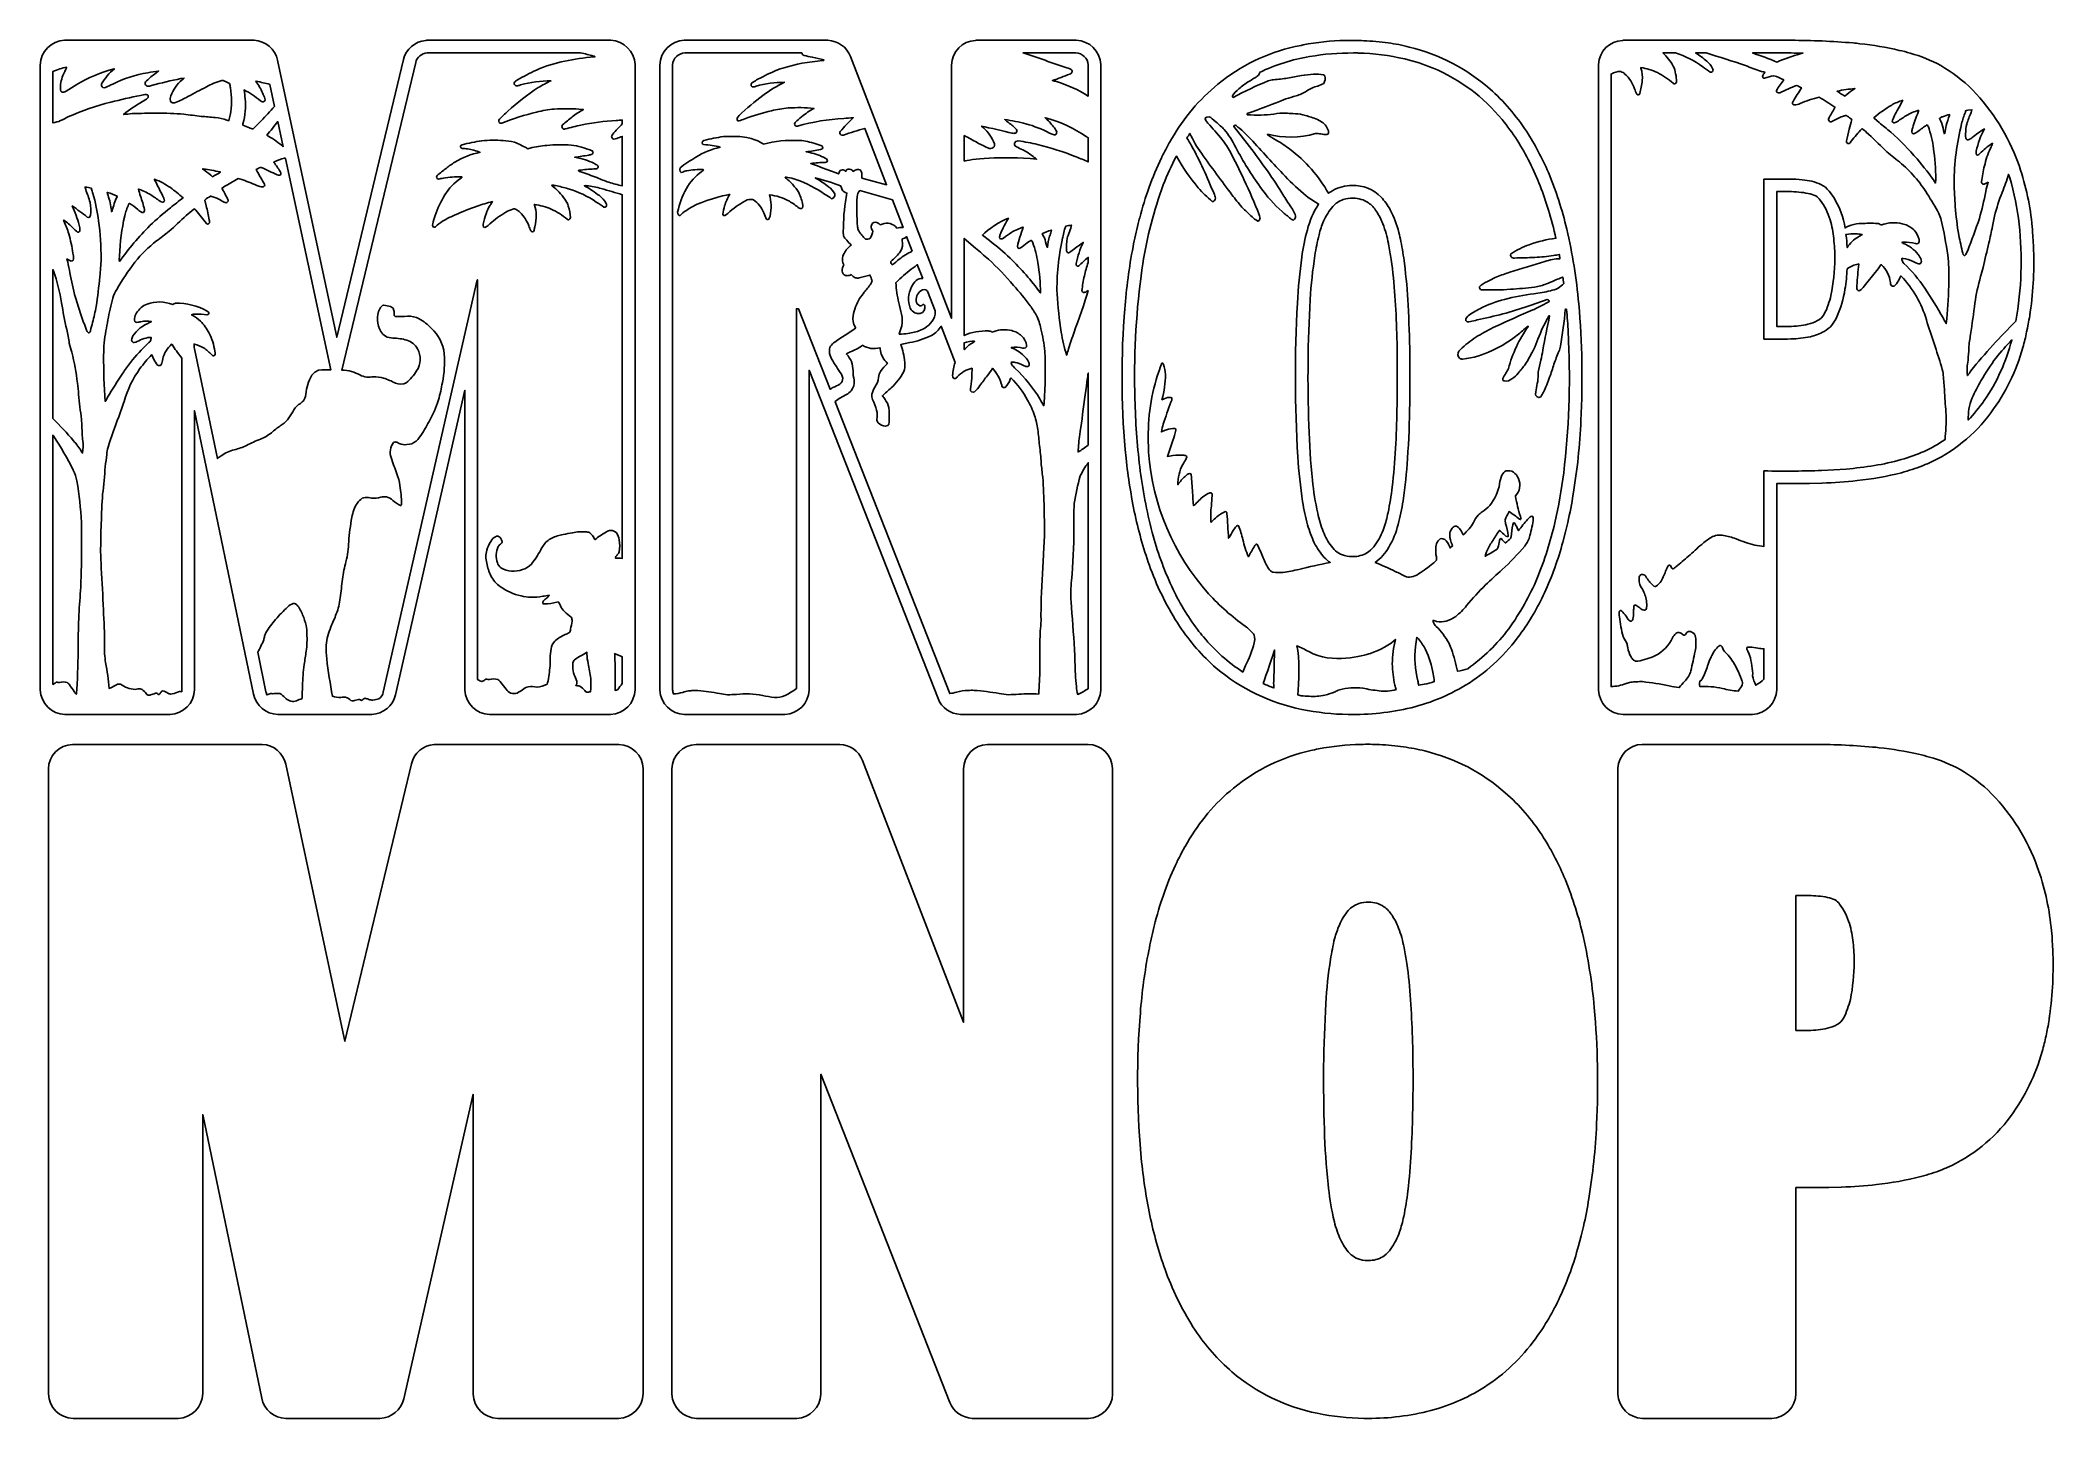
# Model space of a CAD drawing. Extents: x 0 to 1525, y 0 to 1043.
import ezdxf

# ---------------------------------------------------------------- set-up
doc = ezdxf.new("R2010")
doc.units = 0
doc.header["$MEASUREMENT"] = 0
doc.layers.add('Layer 1', color=7, linetype='Continuous', lineweight=0)

msp = doc.modelspace()

# ---------------------------------------------------------------- linework, layer by layer
at = {"layer": 'Layer 1', "color": 1, "lineweight": 25, "true_color": 0xff0000}
for points, knots in [([(292.1, 1043.1), (283.8, 1042.5), (276.9, 1036.6), (275, 1028.6), (275, 1028.6), (224.5, 818.4), (224.5, 818.4), (224.5, 818.4), (179.7, 1028.2), (179.7, 1028.2), (177.9, 1036.6), (170.6, 1042.8), (161.9, 1043.2), (161.9, 1043.2), (18.4, 1043.2), (18.4, 1043.2), (8.3, 1042.8), (0.2, 1034.6), (0, 1024.5), (0, 1024.5), (0, 551.5), (0, 551.5), (0.3, 541.3), (8.5, 533.1), (18.7, 532.9), (18.7, 532.9), (98.3, 532.9), (98.3, 532.9), (108.5, 533.2), (116.6, 541.4), (116.8, 551.6), (116.8, 551.6), (116.8, 762.8), (116.8, 762.8), (116.8, 762.8), (161.6, 548.1), (161.6, 548.1), (163.4, 539.4), (170.9, 533.1), (179.8, 532.9), (179.8, 532.9), (251, 532.9), (251, 532.9), (259.7, 533.2), (267.2, 539.3), (269.1, 547.7), (269.1, 547.7), (321.6, 778.3), (321.6, 778.3), (321.6, 778.3), (321.6, 551.3), (321.6, 551.3), (322, 541.2), (330.2, 533.1), (340.3, 532.9), (340.3, 532.9), (431.9, 532.9), (431.9, 532.9), (442.1, 533.2), (450.2, 541.4), (450.4, 551.6), (450.4, 551.6), (450.4, 1024.8), (450.4, 1024.8), (450.1, 1034.8), (442, 1042.8), (432, 1043.2), (432, 1043.2), (292.8, 1043.2), (292.8, 1043.2), (292.8, 1043.2), (292.1, 1043.1), (292.1, 1043.1)], [0, 0, 0, 0, 1, 1, 1, 2, 2, 2, 3, 3, 3, 4, 4, 4, 5, 5, 5, 6, 6, 6, 7, 7, 7, 8, 8, 8, 9, 9, 9, 10, 10, 10, 11, 11, 11, 12, 12, 12, 13, 13, 13, 14, 14, 14, 15, 15, 15, 16, 16, 16, 17, 17, 17, 18, 18, 18, 19, 19, 19, 20, 20, 20, 21, 21, 21, 22, 22, 22, 23, 23, 23, 24, 24, 24, 24]), ([(708.3, 1043.1), (698.3, 1042.7), (690.3, 1034.5), (690.2, 1024.5), (690.2, 1024.5), (690.2, 832.8), (690.2, 832.8), (690.2, 832.8), (613.6, 1031), (613.6, 1031), (610.8, 1038.1), (604.1, 1042.9), (596.5, 1043.2), (596.5, 1043.2), (487.7, 1043.2), (487.7, 1043.2), (477.6, 1042.8), (469.5, 1034.6), (469.3, 1024.5), (469.3, 1024.5), (469.3, 551.2), (469.3, 551.2), (469.7, 541.1), (477.9, 533.1), (488, 532.9), (488, 532.9), (563.9, 532.9), (563.9, 532.9), (573.9, 533.3), (581.9, 541.3), (582.2, 551.3), (582.2, 551.3), (582.2, 793.4), (582.2, 793.4), (582.2, 793.4), (679.9, 545), (679.9, 545), (682.6, 538), (689.3, 533.2), (696.8, 532.9), (696.8, 532.9), (784.8, 532.9), (784.8, 532.9), (794.8, 533.3), (802.8, 541.3), (803.1, 551.3), (803.1, 551.3), (803.1, 1024.8), (803.1, 1024.8), (802.8, 1034.9), (794.6, 1043), (784.5, 1043.2), (784.5, 1043.2), (708.5, 1043.2), (708.5, 1043.2), (708.5, 1043.2), (708.3, 1043.1), (708.3, 1043.1)], [0, 0, 0, 0, 1, 1, 1, 2, 2, 2, 3, 3, 3, 4, 4, 4, 5, 5, 5, 6, 6, 6, 7, 7, 7, 8, 8, 8, 9, 9, 9, 10, 10, 10, 11, 11, 11, 12, 12, 12, 13, 13, 13, 14, 14, 14, 15, 15, 15, 16, 16, 16, 17, 17, 17, 18, 18, 18, 19, 19, 19, 19]), ([(988.2, 1043.1), (977.5, 1042.9), (966.8, 1041.7), (956.3, 1039.7), (954.3, 1039.3), (952.3, 1038.9), (950.3, 1038.5), (928.9, 1033.6), (908.8, 1023.9), (891.8, 1010), (877.8, 998.5), (866, 984.5), (856.9, 968.8), (856.9, 968.8), (855.2, 965.9), (855.2, 965.9), (855.2, 965.9), (855, 965.6), (855, 965.6), (855, 965.6), (852.3, 960.6), (852.3, 960.6), (851.3, 958.8), (850.4, 956.9), (849.5, 955.1), (849.3, 954.9), (849.2, 954.6), (849.1, 954.3), (842.1, 939.7), (836.6, 924.5), (832.6, 908.8), (832.2, 907.3), (831.8, 905.9), (831.5, 904.4), (830, 898.6), (828.7, 892.8), (827.6, 886.9), (824.6, 871.3), (822.5, 855.5), (821.3, 839.6), (821.3, 839.6), (820.8, 834.1), (820.8, 834.1), (820.8, 833.9), (820.8, 833.7), (820.8, 833.5), (818.3, 798), (818.7, 762.3), (822.3, 726.8), (823.8, 712.4), (826.1, 698.1), (829.1, 683.9), (832.1, 670.1), (836, 656.5), (840.9, 643.2), (846.5, 627.9), (853.9, 613.3), (862.8, 599.7), (870.7, 587.9), (880, 577.3), (890.6, 568), (909.2, 552.3), (931.4, 541.5), (955.3, 536.7), (966.9, 534.3), (978.7, 533), (990.6, 532.9), (1006.6, 532.6), (1022.6, 534.3), (1038.2, 538), (1053.7, 541.8), (1068.5, 548.1), (1082, 556.6), (1097, 566.3), (1110.1, 578.7), (1120.5, 593.2), (1127.8, 603.1), (1134, 613.7), (1139.1, 624.9), (1144.9, 637.3), (1149.5, 650.2), (1153.1, 663.4), (1153.1, 663.4), (1155.1, 671), (1155.1, 671), (1155.1, 671), (1156.8, 678.2), (1156.8, 678.2), (1158.4, 685.3), (1159.8, 692.3), (1160.9, 699.5), (1164, 718), (1165.9, 736.7), (1166.8, 755.5), (1168.2, 784.9), (1167.7, 814.4), (1165.1, 843.8), (1163.4, 862.8), (1160.3, 881.7), (1156, 900.3), (1152.6, 914.9), (1147.9, 929.2), (1142.1, 943.1), (1137.5, 954), (1131.9, 964.4), (1125.5, 974.3), (1117.7, 986.2), (1108.3, 997.1), (1097.7, 1006.5), (1080.2, 1021.8), (1059.3, 1032.7), (1036.8, 1038.1), (1031.5, 1039.5), (1026.1, 1040.5), (1020.7, 1041.2), (1014.6, 1042.1), (1008.5, 1042.7), (1002.4, 1042.9), (997.7, 1043.2), (992.9, 1043.2), (988.2, 1043.1)], [0, 0, 0, 0, 1, 1, 1, 2, 2, 2, 3, 3, 3, 4, 4, 4, 5, 5, 5, 6, 6, 6, 7, 7, 7, 8, 8, 8, 9, 9, 9, 10, 10, 10, 11, 11, 11, 12, 12, 12, 13, 13, 13, 14, 14, 14, 15, 15, 15, 16, 16, 16, 17, 17, 17, 18, 18, 18, 19, 19, 19, 20, 20, 20, 21, 21, 21, 22, 22, 22, 23, 23, 23, 24, 24, 24, 25, 25, 25, 26, 26, 26, 27, 27, 27, 28, 28, 28, 29, 29, 29, 30, 30, 30, 31, 31, 31, 32, 32, 32, 33, 33, 33, 34, 34, 34, 35, 35, 35, 36, 36, 36, 37, 37, 37, 38, 38, 38, 39, 39, 39, 40, 40, 40, 40]), ([(1198.4, 1043.1), (1188.5, 1042.8), (1180.5, 1034.9), (1180.1, 1025), (1180.1, 1025), (1180.1, 551.3), (1180.1, 551.3), (1180.4, 541.2), (1188.6, 533.1), (1198.7, 532.9), (1198.7, 532.9), (1296.6, 532.9), (1296.6, 532.9), (1306.7, 533.3), (1314.8, 541.5), (1315, 551.6), (1315, 551.6), (1315, 707.6), (1315, 707.6), (1323.1, 707.6), (1331.3, 707.6), (1339.5, 707.7), (1339.5, 707.7), (1339.9, 707.7), (1339.9, 707.7), (1339.9, 707.7), (1349.1, 708), (1349.1, 708), (1349.1, 708), (1349.5, 708), (1349.5, 708), (1358.4, 708.3), (1367.2, 708.9), (1376, 709.9), (1387.3, 711.1), (1398.5, 713.1), (1409.5, 715.9), (1414.9, 717.4), (1420.2, 719.1), (1425.4, 721.1), (1426.7, 721.7), (1428, 722.3), (1429.3, 722.7), (1448.4, 731.2), (1465, 744.5), (1477.3, 761.3), (1488.3, 776.2), (1496.5, 792.9), (1501.4, 810.7), (1502.6, 814.6), (1503.5, 818.5), (1504.3, 822.5), (1504.3, 822.5), (1505, 825.4), (1505, 825.4), (1505, 825.4), (1505, 825.5), (1505, 825.5), (1505, 825.5), (1505.5, 828.2), (1505.5, 828.2), (1505.5, 828.2), (1505.5, 828.3), (1505.5, 828.3), (1505.9, 830.4), (1506.3, 832.5), (1506.6, 834.6), (1506.6, 834.6), (1506.6, 834.7), (1506.6, 834.7), (1506.7, 835.6), (1506.9, 836.5), (1507, 837.4), (1507, 837.4), (1507.1, 837.5), (1507.1, 837.5), (1509.4, 854.1), (1510.2, 870.8), (1509.4, 887.5), (1509.4, 887.5), (1509.3, 890.6), (1509.3, 890.6), (1509.3, 890.6), (1509.3, 890.8), (1509.3, 890.8), (1509.3, 890.8), (1509.1, 895), (1509.1, 895), (1509.1, 895.1), (1509, 895.3), (1509, 895.4), (1508.8, 898.5), (1508.5, 901.5), (1508.2, 904.6), (1508.2, 904.6), (1508.2, 904.8), (1508.2, 904.8), (1506.6, 920.4), (1503.1, 935.6), (1497.8, 950.4), (1490.3, 971), (1478.5, 989.9), (1463.2, 1005.8), (1456, 1012.9), (1448, 1019.1), (1439.2, 1024.1), (1431.9, 1028.1), (1424.2, 1031.3), (1416.1, 1033.4), (1413.4, 1034.3), (1410.6, 1035), (1407.8, 1035.6), (1398, 1037.9), (1388, 1039.6), (1377.9, 1040.6), (1376.3, 1040.9), (1374.6, 1041), (1372.9, 1041.2), (1357.3, 1042.5), (1341.7, 1043.2), (1326, 1043.2), (1326, 1043.2), (1198.6, 1043.2), (1198.6, 1043.2), (1198.6, 1043.2), (1198.4, 1043.1), (1198.4, 1043.1)], [0, 0, 0, 0, 1, 1, 1, 2, 2, 2, 3, 3, 3, 4, 4, 4, 5, 5, 5, 6, 6, 6, 7, 7, 7, 8, 8, 8, 9, 9, 9, 10, 10, 10, 11, 11, 11, 12, 12, 12, 13, 13, 13, 14, 14, 14, 15, 15, 15, 16, 16, 16, 17, 17, 17, 18, 18, 18, 19, 19, 19, 20, 20, 20, 21, 21, 21, 22, 22, 22, 23, 23, 23, 24, 24, 24, 25, 25, 25, 26, 26, 26, 27, 27, 27, 28, 28, 28, 29, 29, 29, 30, 30, 30, 31, 31, 31, 32, 32, 32, 33, 33, 33, 34, 34, 34, 35, 35, 35, 36, 36, 36, 37, 37, 37, 38, 38, 38, 39, 39, 39, 40, 40, 40, 41, 41, 41, 42, 42, 42, 42]), ([(20, 1023), (19.2, 1020.8), (18.2, 1018.6), (17.2, 1016.5), (15.8, 1013.1), (15.1, 1009.4), (15.3, 1005.6), (15.5, 1004.5), (16.6, 1003.6), (17.8, 1003.9), (18.3, 1004), (18.7, 1004.1), (19.1, 1004.4), (21.9, 1006), (24.6, 1007.7), (27.3, 1009.5), (36.2, 1014.9), (45.9, 1019), (56, 1021.6), (56, 1021.6), (56.1, 1021.5), (56.1, 1021.5), (52.2, 1018.4), (48.9, 1014.5), (46.4, 1010.3), (46, 1009.2), (46.5, 1007.9), (47.5, 1007.4), (48.2, 1007.3), (48.8, 1007.3), (49.4, 1007.6), (51.3, 1008.3), (53.1, 1009.1), (54.9, 1010.1), (63.3, 1014.2), (72.2, 1017.1), (81.5, 1018.6), (84.2, 1019.2), (86.9, 1019.6), (89.6, 1019.9), (88.6, 1019), (87.5, 1018.2), (86.4, 1017.5), (84, 1015.9), (81.8, 1014), (79.8, 1011.8), (79.2, 1010.9), (79.3, 1009.7), (80.1, 1009), (80.4, 1008.7), (80.7, 1008.6), (81.1, 1008.5), (82.1, 1008.4), (83.2, 1008.6), (84.2, 1008.9), (91.5, 1011), (98.9, 1012.7), (106.4, 1014.2), (106.4, 1014.2), (108.9, 1014.6), (108.9, 1014.6), (108.4, 1014.1), (107.9, 1013.7), (107.4, 1013.3), (103.6, 1010), (100.6, 1005.8), (98.8, 1001.2), (98.4, 999.9), (98.3, 998.6), (98.6, 997.3), (98.9, 996.3), (100, 995.7), (101, 995.8), (101.5, 995.8), (102, 996), (102.5, 996.2), (105.7, 997.4), (108.8, 998.9), (111.8, 1000.6), (116.4, 1003.1), (121.1, 1005.6), (125.8, 1008), (129.5, 1009.9), (133.4, 1011.6), (137.4, 1012.9), (138.1, 1012.9), (138.8, 1012.8), (139.4, 1012.4), (140.7, 1011.9), (142, 1011.2), (143.3, 1010.5), (143.6, 1009.4), (143.8, 1008.4), (144, 1007.3), (145.1, 1000.4), (145.1, 993.4), (143.8, 986.5), (143.5, 985.1), (143.3, 983.7), (142.9, 982.4), (142.4, 982.4), (141.9, 982.5), (141.4, 982.7), (138.5, 983.8), (135.5, 984.4), (132.4, 984.7), (128.9, 985.1), (125.4, 985.4), (121.9, 985.6), (117.5, 986.2), (113.1, 986.7), (108.7, 987.2), (101.9, 987.9), (95.1, 988.1), (88.3, 988), (82.1, 988), (75.9, 987.9), (69.7, 987.7), (67.5, 987.5), (65.3, 987.3), (63.1, 987.1), (67.6, 990.8), (72.3, 994), (77.4, 996.8), (78.8, 997.6), (80.1, 998.5), (81.3, 999.5), (81.9, 1000.1), (81.9, 1001), (81.4, 1001.7), (81.1, 1001.9), (80.7, 1002.1), (80.3, 1002.2), (78.8, 1002.1), (77.4, 1001.9), (75.9, 1001.5), (68.4, 1000), (60.9, 998.2), (53.4, 996.4), (42.3, 993.6), (31.5, 989.8), (21, 985.2), (19.2, 984.2), (17.3, 983.3), (15.4, 982.4), (13.5, 981.6), (11.6, 981.1), (9.6, 980.7), (9.6, 980.7), (9.6, 1019.6), (9.6, 1019.6), (13, 1021), (16.5, 1022.1), (20, 1023)], [0, 0, 0, 0, 1, 1, 1, 2, 2, 2, 3, 3, 3, 4, 4, 4, 5, 5, 5, 6, 6, 6, 7, 7, 7, 8, 8, 8, 9, 9, 9, 10, 10, 10, 11, 11, 11, 12, 12, 12, 13, 13, 13, 14, 14, 14, 15, 15, 15, 16, 16, 16, 17, 17, 17, 18, 18, 18, 19, 19, 19, 20, 20, 20, 21, 21, 21, 22, 22, 22, 23, 23, 23, 24, 24, 24, 25, 25, 25, 26, 26, 26, 27, 27, 27, 28, 28, 28, 29, 29, 29, 30, 30, 30, 31, 31, 31, 32, 32, 32, 33, 33, 33, 34, 34, 34, 35, 35, 35, 36, 36, 36, 37, 37, 37, 38, 38, 38, 39, 39, 39, 40, 40, 40, 41, 41, 41, 42, 42, 42, 43, 43, 43, 44, 44, 44, 45, 45, 45, 46, 46, 46, 47, 47, 47, 48, 48, 48, 49, 49, 49, 50, 50, 50, 51, 51, 51, 51]), ([(409.1, 1033.6), (412.4, 1033), (415.8, 1032.2), (419, 1031.3), (419.4, 1031.2), (419.8, 1031), (420.2, 1030.8), (419.9, 1030.6), (419.5, 1030.6), (419.2, 1030.6), (411.8, 1030.1), (404.5, 1029), (397.3, 1027.5), (389.9, 1026), (382.7, 1023.7), (375.7, 1020.7), (370.8, 1018.4), (366, 1015.9), (361.3, 1013.2), (360.3, 1012.7), (359.5, 1011.9), (359, 1011), (358.8, 1010.6), (358.8, 1010.1), (359.1, 1009.7), (359.6, 1008.8), (360.6, 1008.4), (361.5, 1008.8), (362.3, 1008.9), (363, 1009.1), (363.8, 1009.4), (371.2, 1011.5), (378.9, 1012.6), (386.7, 1012.5), (383.4, 1011), (380.2, 1009.3), (377.1, 1007.4), (369, 1002.1), (361.3, 996.2), (354.1, 989.6), (351.9, 987.7), (349.8, 985.6), (347.7, 983.5), (347.3, 983.1), (347.1, 982.5), (347.2, 981.9), (347.4, 981.3), (347.8, 980.8), (348.4, 980.5), (348.7, 980.3), (349.2, 980.4), (349.5, 980.6), (358.1, 983.9), (366.9, 986.7), (375.9, 988.9), (380.3, 990), (384.8, 990.7), (389.3, 991.2), (395.5, 991.5), (401.7, 991.5), (407.9, 991.1), (407.9, 991.1), (411.3, 990.8), (411.3, 990.8), (408.4, 989.2), (405.5, 987.4), (402.9, 985.2), (400.4, 983.3), (397.9, 981.3), (395.6, 979.2), (394.9, 978.5), (394.9, 977.4), (395.5, 976.7), (396, 976), (396.8, 975.8), (397.6, 976.1), (401.5, 977.2), (405.5, 978.2), (409.5, 979), (418.2, 980.9), (427.1, 982), (436.1, 982.5), (437.7, 982.6), (439.3, 982.7), (440.8, 982.8), (440.8, 982.8), (440.8, 979.9), (440.8, 979.9), (438.3, 977.4), (435.8, 974.8), (433.5, 972.2), (433.1, 971.7), (432.8, 971.1), (432.7, 970.5), (432.7, 969.5), (433.4, 968.7), (434.4, 968.4), (435.1, 968.4), (435.9, 968.6), (436.6, 968.9), (438, 969.4), (439.4, 969.9), (440.8, 970.5), (440.8, 970.5), (440.8, 933.1), (440.8, 933.1), (440.8, 933.1), (440.8, 933.1), (440.8, 933.1), (437.3, 933.8), (433.9, 934.6), (430.6, 935.8), (427.5, 936.8), (424.4, 938), (421.4, 939.3), (417.4, 940.8), (413.4, 942.3), (409.3, 943.7), (408.7, 943.8), (408.1, 944.1), (407.6, 944.5), (407.6, 944.5), (407.6, 944.6), (407.6, 944.6), (407.7, 944.8), (407.9, 944.9), (408.2, 944.8), (411.9, 945.4), (415.6, 945.7), (419.3, 945.8), (420.2, 945.8), (421, 945.9), (421.8, 946.2), (422.5, 946.7), (422.7, 947.6), (422.2, 948.3), (421.8, 948.7), (421.3, 949.1), (420.7, 949.3), (416.7, 951.5), (412.3, 953.1), (407.8, 954), (407.8, 954), (404.8, 954.7), (404.8, 954.7), (408.3, 955.1), (411.9, 955.7), (415.4, 956.3), (416.3, 956.4), (417.1, 956.7), (417.9, 957), (418.6, 957.4), (418.8, 958.2), (418.5, 958.9), (418.3, 959.3), (417.9, 959.6), (417.4, 959.7), (414.9, 960.8), (412.4, 961.6), (409.8, 962.2), (407.3, 963), (404.7, 963.5), (402.1, 963.9), (395.9, 964.3), (389.8, 964.2), (383.6, 963.7), (379.4, 963.3), (375.2, 962.6), (371, 961.6), (370.4, 961.4), (369.8, 961.2), (369.2, 961.1), (368.8, 961.2), (368.5, 961.4), (368.2, 961.7), (365.3, 963.3), (362.3, 964.8), (359.1, 966), (356.3, 966.7), (353.4, 967.2), (350.5, 967.3), (345.1, 967.7), (339.8, 967.6), (334.4, 967.2), (329.4, 966.4), (324.4, 965.3), (319.4, 964.1), (318.7, 963.9), (318.2, 963.2), (318.3, 962.4), (318.4, 961.9), (318.9, 961.5), (319.5, 961.4), (320.8, 961.3), (322.2, 961.1), (323.6, 961), (326.8, 960.5), (330, 959.6), (333.1, 958.5), (326.4, 957), (319.9, 954.5), (313.9, 950.9), (311.6, 949.5), (309.4, 947.9), (307.3, 946.2), (305, 944.5), (302.7, 942.7), (300.6, 940.8), (300, 940.2), (300, 939.2), (300.6, 938.6), (300.8, 938.3), (301.2, 938.2), (301.5, 938.2), (302.8, 938.4), (304.1, 938.6), (305.3, 938.9), (309.8, 939.7), (314.2, 940), (318.7, 939.8), (319, 939.8), (319.2, 939.8), (319.4, 939.7), (319.4, 939.7), (319.5, 939.6), (319.5, 939.6), (319.1, 939.2), (318.7, 938.8), (318.3, 938.6), (313.5, 935.3), (309.5, 931.1), (306.4, 926.3), (303.4, 921.4), (300.9, 916.1), (299.1, 910.6), (298.3, 908.5), (297.7, 906.4), (297.2, 904.2), (297, 903.7), (297, 903.1), (297.2, 902.5), (297.5, 901.9), (298.1, 901.6), (298.8, 901.8), (299.4, 902.1), (300, 902.6), (300.6, 903.2), (302.3, 904.7), (304.2, 906), (306.1, 907.1), (308.7, 908.6), (311.4, 909.9), (314.1, 911), (319.6, 913.5), (325.2, 915.7), (330.9, 917.7), (334.7, 919), (338.5, 920.1), (342.4, 921.1), (342.4, 921.1), (342.4, 921.1), (342.4, 921.1), (342.4, 921.1), (342.4, 921.1), (342.4, 921.1), (341.9, 920.1), (341.3, 919.2), (340.7, 918.4), (339.4, 916.3), (338.4, 914.1), (337.6, 911.8), (336.8, 909.3), (336, 906.7), (335.5, 904.1), (335.2, 903.4), (335.3, 902.7), (335.6, 902), (336.2, 901.5), (337, 901.5), (337.7, 901.9), (338.7, 902.6), (339.6, 903.4), (340.5, 904.2), (344.2, 907.6), (348.3, 910.5), (352.7, 913.1), (354.3, 914.1), (356, 914.9), (357.9, 915.4), (358.7, 915.7), (359.6, 915.5), (360.4, 915.1), (361.5, 914.5), (362.5, 913.7), (363.4, 912.9), (366.3, 910), (368.5, 906.6), (370, 902.8), (370.4, 901.5), (370.9, 900.3), (371.5, 899.1), (371.7, 898.6), (372.1, 898.3), (372.7, 898.3), (373.3, 898.3), (373.8, 898.7), (374, 899.3), (374.2, 900.2), (374.4, 901.1), (374.5, 902), (375.2, 905), (375.6, 908.1), (375.6, 911.1), (375.5, 913.6), (375.1, 916.1), (374.3, 918.4), (374.3, 918.6), (374.2, 918.8), (374.2, 919), (374.2, 919), (374.3, 919), (374.3, 919), (378.6, 918.3), (382.9, 917.1), (386.9, 915.5), (391.3, 913.4), (395.4, 910.8), (399.1, 907.7), (399.4, 907.3), (399.9, 907.2), (400.3, 907.4), (401, 907.6), (401.4, 908.2), (401.5, 908.9), (401.4, 911.9), (400.9, 914.8), (399.9, 917.7), (399.4, 919.6), (398.5, 921.3), (397.3, 922.9), (394.7, 926.7), (391.4, 930.1), (387.7, 933), (387.6, 933.1), (387.5, 933.2), (387.4, 933.3), (387.4, 933.3), (387.4, 933.4), (387.4, 933.5), (387.4, 933.5), (387.4, 933.5), (387.4, 933.5), (388.3, 933.5), (389.3, 933.4), (390.1, 933.2), (393.4, 932.6), (396.7, 931.8), (399.8, 930.8), (407.4, 928.6), (414.6, 925.2), (421.1, 920.8), (423, 919.5), (424.9, 918.2), (426.9, 917), (427.5, 916.6), (428.3, 916.9), (428.6, 917.5), (429, 918.1), (429, 919), (428.6, 919.6), (427.3, 922), (425.6, 924), (423.4, 925.6), (419.9, 928.2), (416.3, 930.7), (412.5, 932.8), (412.4, 932.9), (412.2, 933), (412.1, 933.1), (412.7, 933.2), (413.4, 933.2), (413.9, 933.1), (417.6, 932.7), (421.3, 932), (424.8, 931), (430.2, 929.5), (435.5, 927.9), (440.8, 926.3), (440.8, 926.3), (440.8, 651), (440.8, 651), (439.1, 651.2), (437.4, 651.3), (435.7, 651.2), (435.7, 651.2), (435.6, 651.2), (435.6, 651.2), (435.5, 651.3), (435.5, 651.3), (435.5, 651.4), (435.5, 651.6), (435.5, 651.8), (435.6, 651.9), (436, 652.5), (436.4, 653.1), (437, 653.6), (437.6, 654.3), (438.1, 655.1), (438.5, 655.9), (438.9, 659), (438.9, 662.1), (438.5, 665.1), (438.1, 667), (437.4, 668.8), (436.3, 670.3), (435.2, 671.5), (433.7, 672.2), (432.1, 672.2), (430.9, 672.2), (429.7, 671.8), (428.7, 671.2), (427.1, 670.2), (425.5, 669.2), (424, 668.1), (422.6, 667.3), (421.4, 666.3), (420.3, 665.2), (420.2, 665.2), (420.2, 665.2), (420.1, 665.2), (419.4, 666.2), (418.8, 667.2), (418.2, 668.3), (417.7, 669.1), (417, 669.8), (416.3, 670.4), (415.1, 670.9), (413.9, 671.2), (412.6, 671.1), (411.1, 671.1), (409.6, 671.2), (408.1, 671.2), (406.4, 671), (404.7, 670.7), (403.1, 670.3), (400.7, 670), (398.3, 669.6), (396, 669.1), (393, 668.5), (390.2, 667.6), (387.4, 666.4), (384.8, 665.1), (382.5, 663.1), (380.9, 660.6), (380.2, 659.5), (379.5, 658.5), (379, 657.4), (377, 653.6), (374.6, 650), (371.9, 646.7), (370.1, 644.7), (367.8, 643.2), (365.2, 642.5), (362.5, 641.5), (359.7, 641.2), (356.9, 641.4), (354.1, 641.6), (351.3, 642.5), (348.9, 643.9), (347.6, 644.8), (346.6, 646.2), (346.2, 647.7), (344.8, 651.7), (345, 656.1), (346.8, 659.9), (347.4, 660.8), (348.2, 661.6), (349.1, 662.2), (349.5, 662.5), (349.7, 662.8), (349.8, 663.2), (349.9, 663.6), (349.8, 663.9), (349.6, 664.3), (349.2, 665.5), (348.5, 666.6), (347.5, 667.4), (346.7, 668), (345.6, 668), (344.8, 667.4), (343.3, 666.7), (342, 665.4), (341.2, 663.9), (339.9, 661.8), (338.9, 659.5), (338.1, 657.2), (337.3, 654), (337.3, 650.6), (338.1, 647.4), (338.8, 644.1), (339.8, 640.9), (341.2, 637.8), (342.9, 634.5), (345.4, 631.7), (348.5, 629.6), (353.2, 626.2), (358.5, 623.9), (364.1, 622.6), (366.6, 622.1), (369.2, 621.7), (371.8, 621.6), (374.7, 621.5), (377.6, 621.7), (380.5, 622.3), (382.1, 622.6), (383.7, 622.9), (385.4, 623.1), (385.4, 623.1), (385.4, 623), (385.4, 623), (384.9, 622.2), (384.3, 621.5), (383.5, 620.9), (382.6, 620.3), (381.8, 619.5), (381.1, 618.8), (380.6, 618.3), (380.4, 617.6), (380.7, 616.9), (381, 616.7), (381.4, 616.5), (381.8, 616.6), (385, 616.6), (388.1, 617), (391.2, 617.8), (391.2, 617.8), (392.2, 618), (392.2, 618), (392.2, 618), (392.4, 617.9), (392.4, 617.9), (393, 617), (393.6, 616.1), (394, 615), (394.7, 613.4), (395.7, 612), (397, 610.7), (398.6, 609.3), (400.4, 607.9), (402.1, 606.5), (402.6, 605.6), (402.9, 604.6), (402.8, 603.6), (402.4, 601.5), (402, 599.5), (401.6, 597.4), (401.6, 596.4), (401.2, 595.4), (400.4, 594.7), (399.5, 594.2), (398.5, 593.7), (397.5, 593.3), (394.6, 592.1), (391.9, 590.4), (389.6, 588.3), (388.1, 586.7), (387.1, 584.7), (386.8, 582.6), (386.5, 580.2), (386.2, 577.7), (386.1, 575.3), (386.1, 575.3), (386.1, 569.7), (386.1, 569.7), (385.7, 565.4), (385.1, 561.1), (384.2, 556.8), (384.2, 556.8), (384, 555.9), (384, 555.9), (381.5, 554.7), (378.9, 553.9), (376.1, 553.5), (374, 554.1), (371.8, 554.2), (369.6, 553.8), (368, 553.4), (366.5, 552.6), (365.1, 551.5), (363.9, 550.6), (362.5, 549.8), (361.1, 549.1), (358, 548), (354.6, 549.2), (352.8, 551.9), (351.5, 553.7), (350.2, 555.4), (348.9, 557.1), (348.2, 558), (347.4, 558.7), (346.5, 559.3), (344.4, 559.9), (342.1, 559.9), (340, 559.3), (339.4, 559.2), (338.8, 559.3), (338.3, 559.6), (337.7, 559.7), (337.1, 559.5), (336.7, 559.1), (336, 558.5), (335.2, 558), (334.3, 557.8), (333.8, 557.9), (333.4, 558.1), (333, 558.4), (332.4, 558.8), (331.8, 559), (331.2, 559.2), (331.2, 559.2), (331.2, 861.8), (331.2, 861.8), (331.2, 861.8), (330.9, 861.8), (330.9, 861.8), (330.9, 861.8), (259.8, 549.8), (259.8, 549.8), (259.3, 547.8), (258.2, 546), (256.5, 544.6), (255, 544.3), (253.4, 544), (251.8, 543.8), (250.8, 543.7), (249.8, 543.9), (248.9, 544.3), (247.9, 544.7), (246.9, 545), (245.9, 545.1), (245.3, 545), (244.7, 544.7), (244.3, 544.1), (244, 543.8), (243.6, 543.6), (243.2, 543.5), (242.9, 543.6), (242.6, 543.8), (242.4, 544), (241.9, 544.1), (241.5, 544.2), (241.1, 544.1), (239.7, 543.8), (238.4, 543.5), (237.1, 543.2), (236.5, 543.2), (235.9, 543.2), (235.3, 543.5), (234.2, 544.6), (232.8, 545.5), (231.2, 545.9), (230, 546.1), (228.8, 546), (227.7, 545.7), (225.5, 545.7), (223.3, 546), (221.3, 546.6), (219.5, 556), (218.1, 565.4), (216.9, 574.9), (216.6, 578.3), (216.4, 581.8), (216.5, 585.2), (217, 590), (218.2, 594.7), (220.1, 599.1), (221.5, 602.4), (222.9, 605.7), (224.2, 609), (225.7, 612.9), (226.7, 616.9), (227.2, 621.1), (227.8, 625.8), (228.3, 630.6), (228.8, 635.3), (229.5, 639.8), (230.4, 644.2), (231.5, 648.5), (232.7, 653.5), (233.4, 658.6), (233.6, 663.7), (234, 669.9), (234.8, 676), (236, 682.1), (236.4, 684), (236.9, 685.9), (237.5, 687.8), (238.7, 691.3), (240.9, 694.3), (243.9, 696.5), (244.6, 696.9), (245.3, 697.1), (246.1, 697.1), (247.7, 697.1), (249.4, 697), (250.9, 696.6), (253.3, 696.5), (255.7, 696.7), (257.9, 697.4), (259.3, 697.8), (260.8, 697.8), (262.3, 697.6), (264, 697), (265.6, 696.1), (267, 694.9), (268.8, 693.3), (270.8, 692), (272.9, 691), (272.9, 691), (273.1, 691), (273.1, 691), (273.1, 691), (273.3, 691.2), (273.3, 691.2), (273.5, 691.5), (273.6, 691.8), (273.6, 692.2), (273.5, 696.9), (273.1, 701.6), (272.4, 706.3), (271.9, 709.2), (271.1, 712.2), (270, 715), (268.6, 719.1), (267.1, 723.2), (265.7, 727.3), (264.3, 731.2), (265.1, 735.5), (267.6, 738.8), (268.1, 739.2), (268.7, 739.3), (269.3, 739.1), (270.2, 738.9), (271.1, 738.5), (271.9, 738), (273.7, 737.2), (275.7, 736.9), (277.7, 737.2), (280.2, 737.2), (282.6, 738.1), (284.6, 739.7), (285.6, 740.6), (286.4, 741.6), (287.2, 742.7), (289.9, 746.5), (292.4, 750.5), (294.4, 754.7), (297.4, 759.8), (299.8, 765.3), (301.6, 771), (302.8, 775.3), (303.8, 779.7), (304.5, 784.1), (306, 791.2), (306.5, 798.5), (306, 805.8), (305.1, 813.3), (301.6, 820.2), (296.1, 825.4), (293.4, 828.1), (290.3, 830.5), (287, 832.4), (284.2, 833.8), (281.2, 834.5), (278.1, 834.3), (275.2, 834.1), (272.2, 834), (269.2, 834), (269.1, 834), (268.9, 834.1), (268.8, 834.1), (268.5, 834.3), (268.3, 834.6), (268.1, 834.9), (268, 835.9), (268, 836.9), (267.9, 837.9), (267.8, 838.9), (267.5, 839.9), (266.9, 840.7), (266.4, 841.1), (265.8, 841.5), (265.2, 841.6), (263.5, 842.1), (261.8, 842.5), (260.1, 842.8), (258.8, 842.3), (257.6, 841.3), (257.1, 840), (254.4, 834.5), (254.7, 828), (257.9, 822.8), (258.8, 821.4), (260.1, 820.1), (261.5, 819.2), (263.2, 818.3), (265.2, 817.8), (267.1, 817.8), (270.7, 817.7), (274.3, 817.2), (277.7, 816.2), (281.1, 815), (283.9, 812.7), (285.8, 809.7), (288.6, 804.3), (288.2, 798), (285, 792.9), (282.9, 789.5), (280.3, 786.5), (277.2, 783.9), (274.7, 782.6), (271.6, 782.5), (269, 783.7), (266.1, 785.2), (263.1, 786.5), (260, 787.5), (257.5, 788.3), (254.8, 788.5), (252.2, 788.4), (250.6, 788.3), (248.9, 788.3), (247.2, 788.3), (245.4, 788.5), (243.5, 789), (241.9, 789.9), (239.9, 790.9), (237.9, 791.8), (235.8, 792.6), (233.4, 793.3), (230.8, 793.6), (228.3, 793.5), (228.3, 793.5), (284.3, 1026.4), (284.3, 1026.4), (285.3, 1030.4), (288.8, 1033.4), (293, 1033.6), (293, 1033.6), (409.1, 1033.6), (409.1, 1033.6)], [0, 0, 0, 0, 1, 1, 1, 2, 2, 2, 3, 3, 3, 4, 4, 4, 5, 5, 5, 6, 6, 6, 7, 7, 7, 8, 8, 8, 9, 9, 9, 10, 10, 10, 11, 11, 11, 12, 12, 12, 13, 13, 13, 14, 14, 14, 15, 15, 15, 16, 16, 16, 17, 17, 17, 18, 18, 18, 19, 19, 19, 20, 20, 20, 21, 21, 21, 22, 22, 22, 23, 23, 23, 24, 24, 24, 25, 25, 25, 26, 26, 26, 27, 27, 27, 28, 28, 28, 29, 29, 29, 30, 30, 30, 31, 31, 31, 32, 32, 32, 33, 33, 33, 34, 34, 34, 35, 35, 35, 36, 36, 36, 37, 37, 37, 38, 38, 38, 39, 39, 39, 40, 40, 40, 41, 41, 41, 42, 42, 42, 43, 43, 43, 44, 44, 44, 45, 45, 45, 46, 46, 46, 47, 47, 47, 48, 48, 48, 49, 49, 49, 50, 50, 50, 51, 51, 51, 52, 52, 52, 53, 53, 53, 54, 54, 54, 55, 55, 55, 56, 56, 56, 57, 57, 57, 58, 58, 58, 59, 59, 59, 60, 60, 60, 61, 61, 61, 62, 62, 62, 63, 63, 63, 64, 64, 64, 65, 65, 65, 66, 66, 66, 67, 67, 67, 68, 68, 68, 69, 69, 69, 70, 70, 70, 71, 71, 71, 72, 72, 72, 73, 73, 73, 74, 74, 74, 75, 75, 75, 76, 76, 76, 77, 77, 77, 78, 78, 78, 79, 79, 79, 80, 80, 80, 81, 81, 81, 82, 82, 82, 83, 83, 83, 84, 84, 84, 85, 85, 85, 86, 86, 86, 87, 87, 87, 88, 88, 88, 89, 89, 89, 90, 90, 90, 91, 91, 91, 92, 92, 92, 93, 93, 93, 94, 94, 94, 95, 95, 95, 96, 96, 96, 97, 97, 97, 98, 98, 98, 99, 99, 99, 100, 100, 100, 101, 101, 101, 102, 102, 102, 103, 103, 103, 104, 104, 104, 105, 105, 105, 106, 106, 106, 107, 107, 107, 108, 108, 108, 109, 109, 109, 110, 110, 110, 111, 111, 111, 112, 112, 112, 113, 113, 113, 114, 114, 114, 115, 115, 115, 116, 116, 116, 117, 117, 117, 118, 118, 118, 119, 119, 119, 120, 120, 120, 121, 121, 121, 122, 122, 122, 123, 123, 123, 124, 124, 124, 125, 125, 125, 126, 126, 126, 127, 127, 127, 128, 128, 128, 129, 129, 129, 130, 130, 130, 131, 131, 131, 132, 132, 132, 133, 133, 133, 134, 134, 134, 135, 135, 135, 136, 136, 136, 137, 137, 137, 138, 138, 138, 139, 139, 139, 140, 140, 140, 141, 141, 141, 142, 142, 142, 143, 143, 143, 144, 144, 144, 145, 145, 145, 146, 146, 146, 147, 147, 147, 148, 148, 148, 149, 149, 149, 150, 150, 150, 151, 151, 151, 152, 152, 152, 153, 153, 153, 154, 154, 154, 155, 155, 155, 156, 156, 156, 157, 157, 157, 158, 158, 158, 159, 159, 159, 160, 160, 160, 161, 161, 161, 162, 162, 162, 163, 163, 163, 164, 164, 164, 165, 165, 165, 166, 166, 166, 167, 167, 167, 168, 168, 168, 169, 169, 169, 170, 170, 170, 171, 171, 171, 172, 172, 172, 173, 173, 173, 174, 174, 174, 175, 175, 175, 176, 176, 176, 177, 177, 177, 178, 178, 178, 179, 179, 179, 180, 180, 180, 181, 181, 181, 182, 182, 182, 183, 183, 183, 184, 184, 184, 185, 185, 185, 186, 186, 186, 187, 187, 187, 188, 188, 188, 189, 189, 189, 190, 190, 190, 191, 191, 191, 192, 192, 192, 193, 193, 193, 194, 194, 194, 195, 195, 195, 196, 196, 196, 197, 197, 197, 198, 198, 198, 199, 199, 199, 200, 200, 200, 201, 201, 201, 202, 202, 202, 203, 203, 203, 204, 204, 204, 205, 205, 205, 206, 206, 206, 207, 207, 207, 208, 208, 208, 209, 209, 209, 210, 210, 210, 211, 211, 211, 212, 212, 212, 213, 213, 213, 214, 214, 214, 215, 215, 215, 216, 216, 216, 217, 217, 217, 218, 218, 218, 219, 219, 219, 220, 220, 220, 221, 221, 221, 222, 222, 222, 223, 223, 223, 224, 224, 224, 225, 225, 225, 226, 226, 226, 227, 227, 227, 228, 228, 228, 229, 229, 229, 230, 230, 230, 231, 231, 231, 232, 232, 232, 233, 233, 233, 234, 234, 234, 235, 235, 235, 236, 236, 236, 237, 237, 237, 238, 238, 238, 239, 239, 239, 240, 240, 240, 241, 241, 241, 242, 242, 242, 243, 243, 243, 244, 244, 244, 245, 245, 245, 246, 246, 246, 247, 247, 247, 248, 248, 248, 249, 249, 249, 250, 250, 250, 251, 251, 251, 252, 252, 252, 253, 253, 253, 254, 254, 254, 255, 255, 255, 256, 256, 256, 257, 257, 257, 258, 258, 258, 259, 259, 259, 260, 260, 260, 261, 261, 261, 262, 262, 262, 263, 263, 263, 264, 264, 264, 265, 265, 265, 266, 266, 266, 267, 267, 267, 268, 268, 268, 269, 269, 269, 270, 270, 270, 271, 271, 271, 272, 272, 272, 273, 273, 273, 274, 274, 274, 275, 275, 275, 276, 276, 276, 277, 277, 277, 278, 278, 278, 279, 279, 279, 280, 280, 280, 281, 281, 281, 282, 282, 282, 283, 283, 283, 283]), ([(576.7, 1033.6), (576.9, 1032.7), (577.5, 1031.9), (578.5, 1031.7), (580.5, 1031.2), (582.5, 1030.8), (584.6, 1030.5), (587.6, 1029.9), (590.6, 1029.2), (593.5, 1028.3), (593.9, 1027.9), (592.9, 1027.8), (592.3, 1027.8), (582.1, 1027), (572, 1025.1), (562.3, 1022.2), (557, 1020.4), (552, 1018.2), (547.1, 1015.6), (544.7, 1014.4), (542.2, 1013), (539.8, 1011.6), (539.2, 1011.2), (538.7, 1010.7), (538.3, 1010), (538.1, 1009.2), (538.5, 1008.4), (539.2, 1008.1), (540.2, 1007.8), (541.5, 1008.2), (542.2, 1008.4), (549.1, 1010.5), (556.3, 1011.5), (563.6, 1011.4), (557.8, 1008.7), (552.4, 1005.4), (547.3, 1001.5), (541, 996.8), (534.9, 991.7), (529.2, 986.2), (529.2, 986.2), (527.9, 984.8), (527.9, 984.8), (527.4, 984.1), (527.6, 981.6), (529.1, 982.2), (530.6, 982.6), (532, 983.2), (533.5, 983.8), (540.1, 986.2), (546.9, 988.2), (553.7, 989.9), (557.9, 990.9), (562.1, 991.6), (566.4, 992), (573, 992.4), (579.5, 992.3), (586, 991.7), (582.7, 989.9), (579.5, 987.7), (576.6, 985.3), (574.9, 983.9), (573.3, 982.5), (571.7, 981.1), (571, 980.4), (571.1, 979.3), (571.7, 978.6), (572.2, 978.2), (572.9, 978), (573.5, 978.3), (584.9, 981.5), (596.7, 983.4), (608.5, 984.1), (610.9, 984.2), (613.3, 984.4), (615.7, 984.6), (612.3, 981.3), (608.9, 977.8), (605.8, 974.2), (605.2, 973.4), (605.4, 972.3), (606.2, 971.7), (606.8, 971.2), (607.6, 971.2), (608.2, 971.5), (613.6, 973.3), (619, 975), (624.4, 976.5), (624.4, 976.5), (640.9, 933.9), (640.9, 933.9), (640.9, 933.9), (622.2, 938.9), (622.2, 938.9), (622.2, 939.7), (622.3, 940.8), (622.3, 941.6), (622.4, 942.9), (621.8, 944.2), (620.8, 945.1), (620.2, 945.5), (619.4, 945.6), (618.7, 945.4), (617.5, 945.3), (616.5, 944.7), (615.7, 943.9), (615.7, 943.9), (615.5, 944), (615.5, 944), (614.7, 945.2), (613.3, 945.8), (611.8, 945.7), (610.9, 945.5), (610.2, 944.9), (609.9, 944), (609.2, 944.7), (608.4, 945.1), (607.5, 945.2), (606.2, 945.1), (605.2, 944.2), (604.9, 943.1), (604.7, 942.6), (604.7, 942.6), (604.7, 942.1), (604.7, 941.9), (587.7, 948.5), (583.5, 949.9), (587.2, 950.4), (590.8, 950.7), (594.5, 950.8), (594.9, 950.9), (595.3, 951), (595.7, 951.2), (596.1, 951.6), (596.2, 952.2), (596, 952.7), (595.6, 953.2), (595.1, 953.7), (594.5, 953.9), (590.8, 955.9), (586.9, 957.3), (582.7, 958.2), (582.7, 958.2), (580, 958.8), (580, 958.8), (583.6, 959.2), (587.2, 959.8), (590.8, 960.5), (591.3, 960.6), (591.8, 960.8), (592.3, 961.2), (592.7, 961.7), (592.7, 962.5), (592.2, 963), (592.1, 963.1), (592, 963.2), (591.8, 963.3), (587.8, 964.8), (583.7, 966), (579.5, 966.9), (577.7, 967.2), (575.8, 967.4), (573.9, 967.3), (565.1, 967.8), (556.3, 966.9), (547.8, 964.7), (547.5, 964.7), (541.7, 969), (531.6, 970.2), (526.9, 970.6), (522.1, 970.6), (517.3, 970.3), (512.4, 969.6), (507.5, 968.6), (502.6, 967.4), (500.6, 966.9), (500.9, 964.1), (502.5, 964.3), (506.7, 964), (510.9, 963.7), (514.8, 962.2), (508.3, 960.8), (502.1, 958.3), (496.5, 954.8), (492.5, 952.1), (488.2, 949.8), (484.6, 946.6), (483.8, 945.5), (484.4, 941.7), (486.7, 943.5), (487.8, 944.1), (488.4, 944.2), (489.6, 944.5), (493.7, 945.2), (497.9, 945.5), (502.1, 945.3), (502.5, 945.1), (501.9, 944.4), (500.9, 943.9), (496.1, 940.5), (492.2, 936.1), (489.4, 931), (486, 925.1), (484.2, 919.9), (482.7, 913.2), (482.2, 911.5), (484.1, 910), (484.5, 910.6), (485.3, 911.2), (485.9, 911.9), (486.7, 912.5), (490.2, 915.2), (493.5, 917.4), (497.5, 919.1), (505.8, 922.9), (522.6, 927), (522.2, 926.5), (520.5, 923.8), (519.2, 920.9), (518.3, 917.8), (517.6, 915.8), (517.1, 913.7), (516.8, 911.6), (516.8, 911.1), (517.2, 910.7), (517.7, 910.6), (518.1, 910.5), (518.6, 910.5), (519, 910.8), (520.2, 911.7), (521.3, 912.6), (522.3, 913.6), (526.3, 917.1), (530.7, 920.1), (535.4, 922.4), (537.1, 923.1), (539.7, 922.8), (540.2, 922.4), (542, 921.3), (543.4, 919.9), (544.6, 918.2), (546, 916.5), (547.1, 914.6), (547.9, 912.6), (547.9, 912.6), (549.5, 908.8), (549.5, 908.8), (549.6, 908.4), (549.9, 907.9), (550.2, 907.6), (550.7, 907.3), (551.4, 907.4), (551.7, 907.9), (552.1, 908.6), (552.5, 909.4), (552.7, 910.2), (553.3, 913), (553.4, 915.8), (553.5, 918.7), (553.4, 921.3), (553, 923.8), (552.2, 926.3), (557.5, 925.6), (562.6, 923.9), (567.3, 921.4), (569.9, 919.8), (572.4, 918.1), (574.7, 916.1), (575.6, 915.5), (577.6, 915.8), (577.5, 917.3), (577.4, 920.5), (576.3, 923.5), (575.1, 926.5), (574.2, 928.6), (572.9, 930.6), (571.3, 932.4), (569.2, 934.9), (566.9, 937.2), (564.3, 939.2), (564.2, 939.3), (564.1, 939.3), (564.2, 939.5), (564.8, 939.5), (565.5, 939.5), (566.1, 939.4), (574.6, 937.9), (581.9, 933.9), (589.5, 929.7), (592.8, 927.7), (596.1, 925.4), (599.3, 923.3), (599.9, 923), (602.5, 924.9), (601.7, 926.9), (600.5, 929), (598.9, 930.9), (597, 932.3), (593.8, 934.8), (590.4, 937), (586.9, 939), (591.8, 937.9), (601.4, 934.9), (606.1, 933.1), (607.3, 930.8), (606.8, 928.9), (610.9, 927.6), (610.5, 925.4), (610.1, 923.2), (609.7, 921), (608.5, 912.5), (608, 903.8), (608.2, 895.1), (608.9, 893.9), (609.7, 892.8), (610.7, 891.8), (611.9, 890.5), (613, 889.3), (614.2, 888.2), (611.9, 886.5), (610, 884.4), (608.7, 881.9), (608.7, 881.9), (607.8, 880.1), (607.8, 880.1), (607.1, 877.4), (607.4, 875.1), (608.5, 873.3), (607.7, 871.8), (607.2, 870.1), (607.2, 868.4), (607.4, 866.9), (608.4, 865.6), (609.8, 865.1), (610.7, 865), (611.6, 865), (612.5, 865.1), (613.1, 865.3), (613.6, 865.5), (614.2, 865.8), (615, 864.8), (616, 864), (617.1, 863.5), (618.1, 863.1), (619.1, 863.1), (620.1, 863.3), (622.9, 863.9), (625.5, 864.7), (628.2, 865.5), (628.2, 865.5), (628.3, 865.5), (628.3, 865.5), (629, 864.1), (629.6, 862.7), (629.9, 861.2), (629.8, 860.3), (629.5, 859.5), (629, 858.8), (627.4, 856.7), (625.8, 854.6), (624, 852.5), (622.8, 850.9), (621.7, 849.3), (620.5, 847.7), (618.1, 843.7), (616.4, 839.3), (615.5, 834.6), (615.1, 831.7), (615.7, 828.7), (617.2, 826.2), (617.3, 825.9), (617.4, 825.4), (617.3, 825.2), (612.1, 821.7), (607, 818.3), (601.7, 814.8), (600.4, 813.9), (599.3, 812.8), (598.4, 811.6), (597.8, 810.3), (597.5, 808.9), (597.6, 807.5), (597.7, 805.6), (598.3, 803.8), (599.2, 802.1), (601.6, 798.1), (604.1, 794.2), (606.7, 790.4), (607.2, 789.5), (607.5, 788.5), (607.7, 787.5), (607.8, 785.7), (607, 784), (605.6, 782.9), (603.8, 782), (602.1, 781.1), (600.3, 780.3), (599.6, 779.9), (598.8, 779.5), (598.1, 779.1), (598.1, 779.1), (574.2, 840), (574.2, 840), (574.2, 840), (572.7, 840), (572.7, 840), (572.7, 840), (572.7, 552.5), (572.7, 552.5), (569.9, 550.5), (567, 548.7), (564, 547.1), (561.5, 546), (558.8, 545.6), (556.1, 545.8), (553, 546.1), (550, 546.6), (547, 547.3), (540.5, 548.6), (533.8, 548.8), (527.2, 548), (525, 547.9), (522.7, 547.8), (520.5, 547.8), (518.4, 548), (516.4, 548.3), (514.5, 548.7), (509, 549.7), (503.6, 550.5), (498.1, 551.1), (496.8, 551.1), (495.5, 551.1), (494.3, 550.9), (493.1, 550.9), (492, 550.8), (490.9, 550.7), (489.5, 550.5), (488.1, 550.1), (486.7, 549.6), (484.4, 548.9), (482, 548.5), (479.5, 548.4), (479.1, 549.4), (478.9, 550.4), (478.9, 551.4), (478.9, 551.4), (478.9, 1024.6), (478.9, 1024.6), (479.1, 1029.5), (483.1, 1033.5), (488.1, 1033.6), (488.1, 1033.6), (576.7, 1033.6), (576.7, 1033.6)], [0, 0, 0, 0, 1, 1, 1, 2, 2, 2, 3, 3, 3, 4, 4, 4, 5, 5, 5, 6, 6, 6, 7, 7, 7, 8, 8, 8, 9, 9, 9, 10, 10, 10, 11, 11, 11, 12, 12, 12, 13, 13, 13, 14, 14, 14, 15, 15, 15, 16, 16, 16, 17, 17, 17, 18, 18, 18, 19, 19, 19, 20, 20, 20, 21, 21, 21, 22, 22, 22, 23, 23, 23, 24, 24, 24, 25, 25, 25, 26, 26, 26, 27, 27, 27, 28, 28, 28, 29, 29, 29, 30, 30, 30, 31, 31, 31, 32, 32, 32, 33, 33, 33, 34, 34, 34, 35, 35, 35, 36, 36, 36, 37, 37, 37, 38, 38, 38, 39, 39, 39, 40, 40, 40, 41, 41, 41, 42, 42, 42, 43, 43, 43, 44, 44, 44, 45, 45, 45, 46, 46, 46, 47, 47, 47, 48, 48, 48, 49, 49, 49, 50, 50, 50, 51, 51, 51, 52, 52, 52, 53, 53, 53, 54, 54, 54, 55, 55, 55, 56, 56, 56, 57, 57, 57, 58, 58, 58, 59, 59, 59, 60, 60, 60, 61, 61, 61, 62, 62, 62, 63, 63, 63, 64, 64, 64, 65, 65, 65, 66, 66, 66, 67, 67, 67, 68, 68, 68, 69, 69, 69, 70, 70, 70, 71, 71, 71, 72, 72, 72, 73, 73, 73, 74, 74, 74, 75, 75, 75, 76, 76, 76, 77, 77, 77, 78, 78, 78, 79, 79, 79, 80, 80, 80, 81, 81, 81, 82, 82, 82, 83, 83, 83, 84, 84, 84, 85, 85, 85, 86, 86, 86, 87, 87, 87, 88, 88, 88, 89, 89, 89, 90, 90, 90, 91, 91, 91, 92, 92, 92, 93, 93, 93, 94, 94, 94, 95, 95, 95, 96, 96, 96, 97, 97, 97, 98, 98, 98, 99, 99, 99, 100, 100, 100, 101, 101, 101, 102, 102, 102, 103, 103, 103, 104, 104, 104, 105, 105, 105, 106, 106, 106, 107, 107, 107, 108, 108, 108, 109, 109, 109, 110, 110, 110, 111, 111, 111, 112, 112, 112, 113, 113, 113, 114, 114, 114, 115, 115, 115, 116, 116, 116, 117, 117, 117, 118, 118, 118, 119, 119, 119, 120, 120, 120, 121, 121, 121, 122, 122, 122, 123, 123, 123, 124, 124, 124, 125, 125, 125, 126, 126, 126, 127, 127, 127, 128, 128, 128, 129, 129, 129, 130, 130, 130, 131, 131, 131, 132, 132, 132, 133, 133, 133, 134, 134, 134, 135, 135, 135, 136, 136, 136, 137, 137, 137, 138, 138, 138, 139, 139, 139, 140, 140, 140, 141, 141, 141, 142, 142, 142, 143, 143, 143, 144, 144, 144, 145, 145, 145, 146, 146, 146, 147, 147, 147, 148, 148, 148, 149, 149, 149, 150, 150, 150, 151, 151, 151, 151]), ([(784.3, 1033.6), (789.2, 1033.5), (793.3, 1029.6), (793.6, 1024.6), (793.6, 1024.6), (793.6, 1001), (793.6, 1001), (786.1, 1005.7), (778, 1009.4), (769.5, 1012), (768.5, 1012.3), (767.5, 1012.5), (766.5, 1012.7), (770.8, 1014.3), (775.2, 1016), (779.6, 1017.6), (780.1, 1017.9), (780.7, 1018.2), (781.1, 1018.6), (781.5, 1019.3), (781.6, 1020.1), (781.2, 1020.7), (780.6, 1021.3), (779.9, 1021.7), (779.1, 1021.9), (772.9, 1023.7), (766.9, 1025.8), (760.9, 1028.1), (760.9, 1028.1), (744.3, 1033.6), (744.3, 1033.6), (744.3, 1033.6), (784.3, 1033.6), (784.3, 1033.6)], [0, 0, 0, 0, 1, 1, 1, 2, 2, 2, 3, 3, 3, 4, 4, 4, 5, 5, 5, 6, 6, 6, 7, 7, 7, 8, 8, 8, 9, 9, 9, 10, 10, 10, 11, 11, 11, 11]), ([(994.4, 1033.6), (994.4, 1033.6), (997.9, 1033.6), (997.9, 1033.6), (997.9, 1033.6), (998.1, 1033.5), (998.1, 1033.5), (1010, 1033.3), (1021.8, 1031.8), (1033.3, 1029.1), (1040.6, 1027.4), (1047.8, 1025), (1054.8, 1022.2), (1075.1, 1013.7), (1093.1, 1000.3), (1107, 983.2), (1115.2, 973.2), (1122.3, 962.3), (1128, 950.7), (1133.8, 939.1), (1138.5, 927), (1142.2, 914.6), (1144.3, 907.6), (1146.2, 900.5), (1147.8, 893.4), (1141, 892.5), (1134.2, 890.8), (1127.6, 888.5), (1122.8, 886.7), (1118.1, 884.4), (1113.7, 881.5), (1113.4, 881), (1113.3, 880.3), (1113.6, 879.8), (1114, 878.9), (1114.9, 878.4), (1115.8, 878.4), (1115.8, 878.4), (1116.4, 878.4), (1116.4, 878.4), (1121.5, 878.5), (1126.6, 878.6), (1131.8, 878.8), (1136.5, 879.1), (1141.3, 879.6), (1146, 880.4), (1147.4, 880.5), (1148.9, 880.8), (1150.3, 881.1), (1150.5, 880), (1150.7, 879), (1150.9, 877.9), (1147, 877.7), (1143.2, 877), (1139.5, 875.8), (1130.7, 873.1), (1121.7, 870.4), (1113, 867.6), (1109.7, 866.6), (1106.4, 865.5), (1103.2, 864.2), (1101.3, 863.4), (1099.4, 862.4), (1097.6, 861.4), (1095.4, 860.4), (1093.2, 859.2), (1091.2, 857.8), (1091.2, 857.8), (1090.4, 857.1), (1090.4, 857.1), (1090.1, 856.8), (1089.9, 856.3), (1090, 855.9), (1090.2, 854.9), (1091.2, 854.2), (1092.2, 854.3), (1099.3, 854.1), (1106.4, 854.2), (1113.4, 854.7), (1119.5, 855.1), (1125.6, 855.6), (1131.7, 856.4), (1134.8, 856.8), (1137.7, 857.7), (1140.6, 858.8), (1144.8, 860.5), (1148.9, 862.2), (1153, 864), (1153.3, 862.4), (1153.5, 860.8), (1153.7, 859.1), (1152.4, 857.8), (1151, 856.6), (1149.5, 855.5), (1147.6, 854.7), (1145.6, 854), (1143.6, 853.6), (1139.5, 852.5), (1135.3, 851.8), (1131.1, 851.4), (1123.6, 850.4), (1116.3, 848.9), (1109, 847.1), (1102.5, 845.4), (1096.1, 843), (1090.1, 840), (1087.1, 838.4), (1084.1, 836.7), (1081.3, 834.7), (1080.5, 834.3), (1078, 830.6), (1080.6, 830.2), (1082.3, 830.1), (1083.7, 830.5), (1085.6, 830.8), (1087.3, 831.3), (1088.9, 831.8), (1090.6, 832.1), (1103.7, 834.8), (1116.6, 838.3), (1129.2, 842.7), (1129.2, 842.7), (1141.3, 846.9), (1141.3, 846.9), (1142, 847.1), (1143.2, 845.7), (1142.7, 845.4), (1141.7, 844.6), (1131.7, 839.8), (1130.4, 839.1), (1120.9, 835.1), (1111.4, 830.9), (1102, 826.5), (1097.5, 824.4), (1093.1, 822), (1088.8, 819.4), (1084.5, 816.8), (1080.5, 813.8), (1076.9, 810.4), (1076, 809.6), (1075.2, 808.8), (1074.4, 807.9), (1073.1, 806.2), (1073.3, 803.9), (1074.9, 802.5), (1075.6, 802), (1076.5, 801.8), (1077.3, 801.9), (1085, 802.8), (1092.5, 804.9), (1099.5, 808.3), (1105, 810.9), (1110.2, 813.9), (1115.2, 817.4), (1118, 819.6), (1120.8, 821.9), (1123.6, 824.2), (1123.6, 824.2), (1126.9, 826.8), (1126.9, 826.8), (1126.9, 826.8), (1126.9, 826.8), (1126.9, 826.8), (1126.9, 826.8), (1126.9, 826.7), (1126.9, 826.7), (1126.9, 826.7), (1126.9, 826.6), (1126.9, 826.6), (1126.9, 826.6), (1126.9, 826.5), (1126.9, 826.5), (1119.9, 816.9), (1114.8, 806.1), (1111.9, 794.7), (1111.3, 793.4), (1110.7, 792.3), (1109.9, 791.2), (1109.1, 789.9), (1108.3, 788.5), (1107.7, 787.1), (1107.3, 785.8), (1108.2, 785.4), (1108.9, 785.3), (1110.9, 785.1), (1112.9, 785.6), (1114.5, 786.9), (1116.3, 788.1), (1118, 789.6), (1119.3, 791.3), (1121.1, 793.5), (1122.9, 795.7), (1124.6, 797.9), (1125.6, 799.4), (1126.6, 800.9), (1127.4, 802.5), (1128.5, 804.7), (1129.7, 806.8), (1130.9, 809), (1132.2, 811.5), (1133.2, 814.2), (1134.2, 816.9), (1136.5, 823), (1139.3, 829), (1142.5, 834.7), (1142.7, 834.9), (1143, 834.8), (1143, 834.6), (1141.2, 825.9), (1139.5, 817.3), (1137.9, 808.6), (1137.6, 806.1), (1137, 803.5), (1136.4, 801), (1135.6, 798.1), (1134.9, 795.1), (1134.5, 792.1), (1134.3, 790.8), (1134.3, 789.6), (1134.3, 788.3), (1134.2, 786.1), (1133.9, 783.9), (1133.4, 781.8), (1132.9, 779.7), (1132.5, 777.5), (1132.3, 775.4), (1132.2, 774.3), (1134.5, 771.5), (1136.3, 773.3), (1137.1, 774.5), (1137.8, 775.7), (1138.4, 776.9), (1140.2, 780.5), (1141.7, 784.2), (1143, 788.1), (1144.2, 791.3), (1145.3, 794.6), (1146.3, 798), (1147.5, 801.3), (1148.7, 804.5), (1150.1, 807.7), (1150.6, 809), (1150.9, 810.3), (1151.2, 811.6), (1152.8, 820.8), (1154.1, 830.1), (1154.9, 839.4), (1155.2, 839.8), (1155.7, 839.8), (1155.9, 839.5), (1156.4, 833.8), (1156.8, 828), (1157.1, 822.2), (1157.1, 820.5), (1157.4, 816.8), (1157.4, 815.5), (1158.9, 782.2), (1157.7, 748.8), (1153.7, 715.7), (1152.1, 703), (1149.8, 690.4), (1147, 678), (1143.7, 663.7), (1139.3, 649.7), (1133.7, 636.1), (1128, 622.6), (1120.8, 609.7), (1112.1, 597.8), (1103.4, 586.1), (1092.9, 575.9), (1081, 567.5), (1078.6, 566.7), (1076, 566), (1073.4, 565.6), (1072.1, 571.2), (1070.6, 576.7), (1068.8, 582.2), (1068.1, 583.8), (1067.4, 585.4), (1066.7, 587), (1064.1, 591.6), (1060.9, 595.8), (1057.2, 599.5), (1056.2, 600.4), (1055.4, 601.6), (1054.9, 602.9), (1054.8, 603.3), (1054.7, 603.6), (1054.7, 604), (1055.6, 603.9), (1056.6, 603.6), (1057.5, 603.3), (1059.9, 602.7), (1062.4, 602.8), (1064.8, 603.6), (1067.3, 604.4), (1069.7, 605.6), (1071.9, 607), (1074.9, 609.5), (1077.7, 612.2), (1080.2, 615.3), (1084.8, 620.7), (1089.5, 625.9), (1094.5, 630.9), (1098.7, 634.8), (1102.8, 638.7), (1107.1, 642.5), (1113.1, 648.1), (1118.9, 654), (1124.2, 660.3), (1126.1, 662.7), (1127.4, 665.4), (1128.1, 668.3), (1129.3, 672.5), (1130.2, 676.8), (1130.7, 681.2), (1130.7, 681.7), (1130.5, 682.2), (1130.2, 682.7), (1129.8, 683), (1129.3, 683), (1128.8, 682.8), (1127.9, 682.1), (1127.1, 681.4), (1126.4, 680.5), (1124, 677.7), (1121.7, 674.9), (1119.5, 672), (1118.7, 674), (1117.6, 676), (1116.4, 677.8), (1116.3, 677.9), (1116, 678.1), (1115.7, 677.9), (1115.4, 677.5), (1115.2, 677), (1115.1, 676.5), (1114.6, 673.5), (1114.2, 670.4), (1113.9, 667.4), (1113.8, 666.9), (1113.8, 666.6), (1113.6, 666.2), (1112.3, 665), (1111, 663.8), (1109.6, 662.8), (1109.6, 662.8), (1109.4, 662.8), (1109.4, 662.8), (1109.4, 662.8), (1109.3, 662.8), (1109.3, 662.8), (1108.4, 663.8), (1107.4, 664.8), (1106.5, 665.7), (1106.3, 665.9), (1105.9, 666.1), (1105.7, 665.8), (1105.5, 665.4), (1105.3, 665), (1105.2, 664.5), (1104.9, 662.7), (1104.4, 660.9), (1103.9, 659.1), (1103.7, 658.3), (1103.1, 657.8), (1102.5, 657.5), (1099.8, 655.8), (1097.1, 654.2), (1094.4, 652.8), (1094.4, 652.8), (1094.2, 652.8), (1094.2, 652.8), (1094.5, 653.9), (1094.8, 655), (1095.3, 656), (1096.5, 658.7), (1097.9, 661.4), (1099.6, 663.8), (1101.2, 666.6), (1102.9, 669.3), (1104.8, 671.9), (1104.9, 672.1), (1105, 672.2), (1105.2, 672.2), (1105.7, 671.9), (1106.2, 671.4), (1106.7, 670.9), (1107.7, 669.9), (1108.9, 668.8), (1110, 667.8), (1110.5, 667.5), (1111.1, 667.5), (1111.6, 667.7), (1111.9, 667.8), (1111.8, 668.1), (1111.7, 668.2), (1111.2, 671.3), (1110.5, 674.4), (1109.7, 677.4), (1109.7, 677.4), (1109.3, 679.7), (1109.3, 679.7), (1109.2, 679.9), (1109.2, 680.1), (1109.3, 680.3), (1110.2, 682.3), (1111.1, 684.1), (1112.1, 686), (1112.1, 686), (1112.4, 686.5), (1112.4, 686.5), (1115.1, 684.6), (1117.7, 682.7), (1120.2, 680.6), (1120.6, 680.2), (1121.5, 680.3), (1121.5, 680.9), (1121.5, 681.5), (1121.2, 682.1), (1120.9, 682.7), (1119.4, 687.8), (1118.2, 692.9), (1117.1, 698), (1117.1, 698), (1117.2, 698.2), (1117.2, 698.2), (1117.2, 698.2), (1117.2, 698.3), (1117.2, 698.3), (1118.8, 700), (1119.9, 702.1), (1120.3, 704.4), (1120.7, 706.8), (1120.4, 709.2), (1119.6, 711.4), (1118.7, 713.4), (1117.3, 715.1), (1115.6, 716.3), (1114, 717.3), (1112.1, 717.6), (1110.2, 717.3), (1108.8, 716.7), (1107.6, 715.5), (1106.9, 714.1), (1106, 712), (1105.5, 709.7), (1105.2, 707.5), (1104.1, 701.5), (1101.5, 695.8), (1097.8, 691), (1096.1, 689.2), (1094.2, 687.6), (1092, 686.3), (1091, 685.5), (1089.9, 684.7), (1089, 683.8), (1087.5, 682.1), (1086.3, 680.2), (1085.3, 678.2), (1084.5, 676.5), (1083.4, 674.9), (1082.1, 673.5), (1080.7, 671.8), (1079.3, 670.3), (1077.7, 668.9), (1077, 670.3), (1076.2, 671.6), (1075.4, 673), (1074.7, 674), (1073.7, 674.8), (1072.6, 675.3), (1071.3, 675.5), (1070, 674.9), (1069.2, 673.8), (1068, 672.5), (1067.3, 670.6), (1067.4, 668.7), (1067.5, 666.2), (1068.1, 663.7), (1069.2, 661.4), (1069.3, 661.1), (1069.4, 660.7), (1069.5, 660.4), (1069.5, 660.4), (1067.7, 658.9), (1067.7, 658.9), (1067, 660.8), (1066, 662.6), (1064.7, 664.3), (1064, 665), (1063.2, 665.6), (1062.3, 665.9), (1060.8, 666.2), (1059.4, 665.6), (1058.6, 664.3), (1057.6, 662.9), (1057, 661.3), (1056.9, 659.7), (1056.6, 657.2), (1056.8, 654.6), (1057.3, 652.2), (1057.3, 652.2), (1057.5, 650.3), (1057.5, 650.3), (1057.5, 650.1), (1057.5, 649.8), (1057.3, 649.6), (1056.5, 648.7), (1055.6, 647.9), (1054.6, 647.2), (1051.2, 644.2), (1047.5, 641.6), (1043.7, 639.2), (1040.3, 636.8), (1035.9, 636.3), (1033.8, 637.4), (1031.3, 638.8), (1028.8, 640), (1026.2, 641.1), (1021.2, 643.5), (1016.1, 645.8), (1011, 647.9), (1015.2, 651), (1018.7, 654.9), (1021.2, 659.4), (1024.4, 664.8), (1026.8, 670.6), (1028.3, 676.6), (1029.9, 682.5), (1031.1, 688.6), (1032.1, 694.7), (1033.7, 705.3), (1034.8, 715.9), (1035.4, 726.6), (1036.4, 740.6), (1037, 754.5), (1037.1, 768.4), (1037.6, 793.2), (1037.2, 818), (1035.9, 842.7), (1035.4, 853.3), (1034.4, 863.8), (1033.1, 874.3), (1032.4, 879.9), (1031.5, 885.5), (1030.4, 891), (1029.9, 893.2), (1029.4, 895.5), (1028.9, 897.7), (1027.4, 903.7), (1025.2, 909.4), (1022.4, 914.9), (1020.5, 918.4), (1018.1, 921.6), (1015.4, 924.5), (1009.6, 930.4), (1001.7, 933.5), (993.4, 933.3), (988.4, 933.3), (983.5, 932), (979, 929.6), (977.9, 929), (976.7, 928.2), (975.6, 927.4), (968.2, 940.4), (958.2, 951.8), (946.3, 960.8), (943, 963.3), (939.5, 965.6), (936, 967.7), (933.7, 969), (931.5, 970.4), (929.3, 971.8), (929.3, 971.8), (929.3, 971.9), (929.3, 971.9), (929.3, 971.9), (929.6, 972.1), (929.6, 972.1), (941.5, 969.1), (953.9, 969.3), (965.7, 972.6), (967, 972.7), (968.4, 972.6), (969.8, 972.3), (971.3, 972), (972.8, 971.9), (974.3, 971.9), (974.8, 971.9), (975.4, 972.2), (975.5, 972.8), (975.7, 973.6), (975.7, 974.5), (975.3, 975.2), (974.3, 978.1), (972.3, 980.5), (969.6, 981.9), (968.1, 982.9), (966.4, 983.6), (964.7, 984.2), (961.9, 985.2), (959, 986), (956.1, 986.9), (953.7, 987.5), (951.2, 987.7), (948.6, 987.7), (946.8, 987.8), (944.9, 987.9), (943, 988.1), (940.1, 988.1), (937.2, 987.9), (934.3, 987.3), (927.6, 986.5), (920.9, 986.4), (914.1, 986.9), (913.9, 987.1), (913.8, 987.5), (914, 987.7), (923.8, 991.2), (933.6, 994.9), (943.3, 998.8), (945.9, 999.6), (948.4, 1000.4), (951, 1001.1), (953.8, 1002), (956.5, 1003.2), (959, 1004.8), (960.2, 1005.7), (961.6, 1006.4), (963, 1007), (964.4, 1007.6), (965.9, 1008.2), (967.4, 1008.6), (969, 1009.2), (970.5, 1009.9), (972, 1010.6), (973.1, 1012.3), (973.4, 1014.4), (972.7, 1016.2), (972.5, 1016.6), (972.2, 1016.9), (971.7, 1017), (969.3, 1017.6), (966.8, 1017.7), (964.3, 1017.5), (961.2, 1017.4), (958.2, 1017.1), (955.1, 1016.5), (951.6, 1016), (948.1, 1015.3), (944.6, 1014.6), (941.1, 1014), (937.5, 1013.6), (934, 1013.4), (932.6, 1013.2), (931.3, 1012.9), (930, 1012.5), (920.9, 1008.8), (912, 1004.6), (903.4, 999.9), (903.2, 1000), (903, 1000.2), (902.9, 1000.5), (902.9, 1000.7), (902.8, 1000.9), (902.8, 1001.1), (904.1, 1003.2), (905.8, 1005), (907.7, 1006.5), (910.1, 1008.5), (912.6, 1010.3), (915.2, 1012.1), (916.5, 1012.8), (917.7, 1013.5), (918.9, 1014.2), (920.2, 1015), (921.4, 1015.8), (922.5, 1016.8), (923, 1017.2), (923.3, 1017.8), (923.4, 1018.3), (923.5, 1018.5), (923.5, 1018.7), (923.4, 1018.9), (935.4, 1024.7), (948.2, 1028.7), (961.3, 1030.9), (972.2, 1032.8), (983.3, 1033.7), (994.4, 1033.6)], [0, 0, 0, 0, 1, 1, 1, 2, 2, 2, 3, 3, 3, 4, 4, 4, 5, 5, 5, 6, 6, 6, 7, 7, 7, 8, 8, 8, 9, 9, 9, 10, 10, 10, 11, 11, 11, 12, 12, 12, 13, 13, 13, 14, 14, 14, 15, 15, 15, 16, 16, 16, 17, 17, 17, 18, 18, 18, 19, 19, 19, 20, 20, 20, 21, 21, 21, 22, 22, 22, 23, 23, 23, 24, 24, 24, 25, 25, 25, 26, 26, 26, 27, 27, 27, 28, 28, 28, 29, 29, 29, 30, 30, 30, 31, 31, 31, 32, 32, 32, 33, 33, 33, 34, 34, 34, 35, 35, 35, 36, 36, 36, 37, 37, 37, 38, 38, 38, 39, 39, 39, 40, 40, 40, 41, 41, 41, 42, 42, 42, 43, 43, 43, 44, 44, 44, 45, 45, 45, 46, 46, 46, 47, 47, 47, 48, 48, 48, 49, 49, 49, 50, 50, 50, 51, 51, 51, 52, 52, 52, 53, 53, 53, 54, 54, 54, 55, 55, 55, 56, 56, 56, 57, 57, 57, 58, 58, 58, 59, 59, 59, 60, 60, 60, 61, 61, 61, 62, 62, 62, 63, 63, 63, 64, 64, 64, 65, 65, 65, 66, 66, 66, 67, 67, 67, 68, 68, 68, 69, 69, 69, 70, 70, 70, 71, 71, 71, 72, 72, 72, 73, 73, 73, 74, 74, 74, 75, 75, 75, 76, 76, 76, 77, 77, 77, 78, 78, 78, 79, 79, 79, 80, 80, 80, 81, 81, 81, 82, 82, 82, 83, 83, 83, 84, 84, 84, 85, 85, 85, 86, 86, 86, 87, 87, 87, 88, 88, 88, 89, 89, 89, 90, 90, 90, 91, 91, 91, 92, 92, 92, 93, 93, 93, 94, 94, 94, 95, 95, 95, 96, 96, 96, 97, 97, 97, 98, 98, 98, 99, 99, 99, 100, 100, 100, 101, 101, 101, 102, 102, 102, 103, 103, 103, 104, 104, 104, 105, 105, 105, 106, 106, 106, 107, 107, 107, 108, 108, 108, 109, 109, 109, 110, 110, 110, 111, 111, 111, 112, 112, 112, 113, 113, 113, 114, 114, 114, 115, 115, 115, 116, 116, 116, 117, 117, 117, 118, 118, 118, 119, 119, 119, 120, 120, 120, 121, 121, 121, 122, 122, 122, 123, 123, 123, 124, 124, 124, 125, 125, 125, 126, 126, 126, 127, 127, 127, 128, 128, 128, 129, 129, 129, 130, 130, 130, 131, 131, 131, 132, 132, 132, 133, 133, 133, 134, 134, 134, 135, 135, 135, 136, 136, 136, 137, 137, 137, 138, 138, 138, 139, 139, 139, 140, 140, 140, 141, 141, 141, 142, 142, 142, 143, 143, 143, 144, 144, 144, 145, 145, 145, 146, 146, 146, 147, 147, 147, 148, 148, 148, 149, 149, 149, 150, 150, 150, 151, 151, 151, 152, 152, 152, 153, 153, 153, 154, 154, 154, 155, 155, 155, 156, 156, 156, 157, 157, 157, 158, 158, 158, 159, 159, 159, 160, 160, 160, 161, 161, 161, 162, 162, 162, 163, 163, 163, 164, 164, 164, 165, 165, 165, 166, 166, 166, 167, 167, 167, 168, 168, 168, 169, 169, 169, 170, 170, 170, 171, 171, 171, 172, 172, 172, 173, 173, 173, 174, 174, 174, 175, 175, 175, 176, 176, 176, 177, 177, 177, 178, 178, 178, 179, 179, 179, 180, 180, 180, 181, 181, 181, 182, 182, 182, 183, 183, 183, 184, 184, 184, 185, 185, 185, 186, 186, 186, 187, 187, 187, 188, 188, 188, 189, 189, 189, 190, 190, 190, 191, 191, 191, 192, 192, 192, 193, 193, 193, 194, 194, 194, 195, 195, 195, 196, 196, 196, 197, 197, 197, 198, 198, 198, 199, 199, 199, 200, 200, 200, 201, 201, 201, 202, 202, 202, 203, 203, 203, 204, 204, 204, 205, 205, 205, 206, 206, 206, 207, 207, 207, 208, 208, 208, 209, 209, 209, 210, 210, 210, 211, 211, 211, 212, 212, 212, 213, 213, 213, 214, 214, 214, 215, 215, 215, 216, 216, 216, 217, 217, 217, 218, 218, 218, 219, 219, 219, 220, 220, 220, 221, 221, 221, 222, 222, 222, 223, 223, 223, 224, 224, 224, 225, 225, 225, 226, 226, 226, 227, 227, 227, 228, 228, 228, 229, 229, 229, 230, 230, 230, 230]), ([(1261.7, 1033.6), (1271.7, 1030.6), (1281.6, 1027.4), (1291.4, 1024.1), (1295.1, 1022.6), (1298.9, 1021.2), (1302.7, 1019.9), (1303.8, 1019.6), (1305, 1019.3), (1306.2, 1019), (1305.7, 1018.3), (1305.2, 1017.7), (1304.7, 1017.1), (1304.5, 1016.7), (1304.3, 1016.3), (1304.3, 1015.9), (1304.4, 1015.1), (1305.1, 1014.5), (1305.9, 1014.5), (1308.1, 1015.2), (1310.4, 1015.8), (1312.6, 1016.4), (1312.6, 1016.4), (1312.8, 1016.4), (1312.8, 1016.4), (1315.4, 1015.5), (1318, 1014.5), (1320.4, 1013.2), (1319.6, 1012), (1318.7, 1010.8), (1317.7, 1009.6), (1316.7, 1008.2), (1315.7, 1006.8), (1314.9, 1005.3), (1314.7, 1004.7), (1314.9, 1004), (1315.5, 1003.6), (1316, 1003.3), (1316.7, 1003.3), (1317.3, 1003.5), (1319.5, 1004.4), (1321.8, 1005.4), (1323.9, 1006.5), (1326, 1007.4), (1328, 1008.2), (1330, 1009), (1331.3, 1008.6), (1332.5, 1008), (1333.7, 1007.3), (1331.7, 1003.8), (1329.6, 1000.4), (1327.5, 997), (1326.9, 996.5), (1326.8, 995.6), (1327.2, 994.9), (1327.5, 994.4), (1328, 994.2), (1328.5, 994.3), (1330, 994.2), (1331.5, 994.6), (1332.9, 995.3), (1337.5, 997.4), (1342.3, 999), (1347.2, 1000.1), (1351.2, 997.7), (1355.1, 995.2), (1359, 992.7), (1359, 992.7), (1359.1, 992.6), (1359.1, 992.6), (1359.2, 992.3), (1359.1, 992), (1358.9, 991.8), (1357.3, 989.2), (1355.7, 986.4), (1354.3, 983.6), (1354.2, 982.6), (1354.8, 981.8), (1355.8, 981.6), (1356.1, 981.5), (1356.5, 981.6), (1356.7, 981.7), (1359.4, 983.2), (1362.1, 984.5), (1364.9, 985.6), (1365.7, 985.8), (1366.5, 986.1), (1367.2, 986.3), (1367.7, 986.3), (1368.1, 986.2), (1368.4, 985.9), (1369.6, 985.1), (1370.7, 984.1), (1371.9, 983.2), (1371.4, 980.7), (1370.7, 978.4), (1370, 976), (1369.2, 973), (1368.5, 970), (1368, 967), (1367.9, 966.5), (1368, 966), (1368.2, 965.6), (1368.7, 964.9), (1369.5, 964.8), (1370.2, 965.2), (1370.3, 965.3), (1370.5, 965.5), (1370.6, 965.6), (1373, 968.9), (1375.6, 972.1), (1378.4, 975.1), (1378.4, 975.1), (1379.6, 976.1), (1379.6, 976.1), (1379.6, 976.1), (1379.8, 976.2), (1379.8, 976.2), (1380.9, 975.4), (1381.9, 974.6), (1382.9, 973.6), (1387.7, 969.2), (1392.4, 964.7), (1397.1, 960), (1400.6, 956.9), (1404.2, 954), (1407.9, 951.1), (1416.3, 944.3), (1423.4, 936.1), (1429, 927), (1432.2, 922.1), (1435.1, 917.2), (1437.8, 912.1), (1438.6, 910.5), (1439.2, 908.9), (1439.6, 907.1), (1441.7, 898.4), (1443.3, 889.5), (1444.5, 880.5), (1444.5, 880.5), (1445.1, 875.8), (1445.1, 875.8), (1445.5, 869.6), (1445.6, 863.5), (1445.3, 857.3), (1445, 847.7), (1444.4, 838.2), (1443.4, 828.7), (1442.6, 830.1), (1441.8, 831.6), (1441.1, 833.1), (1436.7, 840.7), (1432.1, 848.2), (1427.3, 855.6), (1422.6, 862.3), (1417.2, 868.6), (1411.4, 874.3), (1411.4, 874.3), (1410.5, 875.3), (1410.5, 875.3), (1410.1, 876.1), (1409.8, 876.9), (1409.7, 877.8), (1409.7, 877.9), (1409.7, 878), (1409.7, 878), (1410, 878.2), (1410.3, 878.2), (1410.6, 878.1), (1413.3, 877.8), (1416, 877), (1418.4, 875.7), (1419.8, 875), (1421.2, 874.4), (1422.6, 873.9), (1423.3, 873.8), (1423.9, 874.1), (1424.2, 874.7), (1424.6, 875.3), (1424.7, 876.1), (1424.5, 876.8), (1424, 878.4), (1423.2, 879.8), (1422.1, 881.1), (1419.2, 884.8), (1415.4, 887.7), (1410.9, 889.5), (1410.6, 889.7), (1410.3, 889.9), (1409.9, 890.2), (1410.3, 890.3), (1410.6, 890.4), (1411, 890.4), (1414.1, 890.5), (1417.2, 890.1), (1420.2, 889.3), (1420.7, 889.2), (1421.3, 889.2), (1421.8, 889.3), (1421.8, 889.3), (1422.1, 889.5), (1422.1, 889.5), (1422.8, 890.3), (1423.1, 891.5), (1422.8, 892.5), (1422.2, 895.1), (1420.9, 897.6), (1419, 899.5), (1417.1, 901.5), (1414.7, 903), (1412, 903.8), (1407, 905.5), (1401.5, 905.6), (1396.5, 904.1), (1395.7, 903.9), (1394.9, 903.7), (1394.2, 903.4), (1393.7, 903.7), (1393.2, 904), (1392.7, 904.3), (1391.8, 904.5), (1390.8, 904.6), (1389.8, 904.6), (1385.7, 904.8), (1381.5, 904.7), (1377.4, 904.4), (1374.7, 904.2), (1372, 903.6), (1369.4, 902.6), (1368.5, 902.2), (1367.6, 901.7), (1366.8, 901.1), (1365.5, 909), (1362.8, 916.5), (1358.7, 923.4), (1357.5, 925.4), (1356.2, 927.3), (1354.7, 929.1), (1353, 931.2), (1350.9, 932.9), (1348.5, 934.1), (1344, 936.1), (1339.3, 937.2), (1334.4, 937.6), (1331.2, 938), (1328, 938.2), (1324.8, 938.2), (1324.8, 938.2), (1305.4, 938.2), (1305.4, 938.2), (1305.4, 938.2), (1305.4, 817), (1305.4, 817), (1312.2, 817), (1319, 817), (1325.8, 817.1), (1330.7, 817.2), (1335.6, 817.8), (1340.5, 818.8), (1344.1, 819.7), (1347.6, 821), (1350.9, 822.8), (1355.3, 825.3), (1358.7, 829.2), (1360.6, 833.9), (1363.6, 840.5), (1365.6, 847.5), (1366.7, 854.7), (1367.6, 859.9), (1368.1, 865), (1368.3, 870.2), (1370.9, 872), (1373.7, 873.2), (1376.8, 873.8), (1376.8, 873.8), (1377.2, 873.9), (1377.2, 873.9), (1377.2, 873.9), (1377.2, 873.8), (1377.2, 873.8), (1376.6, 868.5), (1376.1, 863.1), (1375.8, 857.7), (1375.7, 857.1), (1375.7, 856.4), (1375.6, 855.8), (1375.6, 855), (1376, 854.3), (1376.6, 853.8), (1377.1, 853.6), (1377.6, 853.6), (1378.1, 853.8), (1379.3, 854.8), (1380.3, 855.9), (1381.3, 857), (1384, 860.5), (1386.8, 864), (1389.7, 867.4), (1391.2, 869.3), (1392.6, 871.3), (1393.9, 873.3), (1393.9, 873.3), (1394.1, 873.4), (1394.1, 873.4), (1394.2, 873.4), (1394.3, 873.3), (1394.4, 873.3), (1398.1, 869.7), (1400.5, 865), (1401.1, 859.9), (1401.2, 859.2), (1401.4, 858.4), (1401.7, 857.7), (1402.2, 857), (1403.2, 856.7), (1403.9, 857.2), (1405.3, 858.2), (1406.4, 859.6), (1407.2, 861.1), (1407.7, 862.1), (1408.2, 863.2), (1408.7, 864.3), (1408.8, 864.5), (1408.9, 864.7), (1409.1, 864.9), (1409.8, 864.3), (1410.4, 863.6), (1411, 862.9), (1419.6, 853.3), (1425.7, 841.8), (1429, 829.4), (1430.9, 823.4), (1432.9, 817.4), (1435, 811.4), (1436.9, 805.7), (1438.7, 799.9), (1440.4, 794.1), (1441, 792.1), (1441.2, 790.1), (1441.3, 788.1), (1441.6, 784.2), (1441.9, 780.3), (1442.2, 776.4), (1442.5, 770.8), (1442.9, 765.2), (1443.4, 759.6), (1443.4, 753.4), (1443.1, 747.1), (1442.5, 741), (1432.4, 734.1), (1421.2, 729), (1409.3, 725.8), (1402.7, 723.9), (1395.9, 722.4), (1389, 721.3), (1381.9, 720.2), (1374.8, 719.3), (1367.6, 718.6), (1367.6, 718.6), (1358.4, 718), (1358.4, 718), (1358.4, 718), (1358.2, 718), (1358.2, 718), (1358.2, 718), (1349, 717.5), (1349, 717.5), (1349, 717.5), (1348.8, 717.5), (1348.8, 717.5), (1342.3, 717.3), (1335.7, 717.2), (1329.1, 717.1), (1321.2, 717.1), (1313.4, 717.1), (1305.4, 717.2), (1305.4, 717.2), (1305.4, 660.1), (1305.4, 660.1), (1300.7, 660.4), (1296, 661.4), (1291.6, 663), (1289.1, 663.9), (1286.7, 664.8), (1284.2, 665.8), (1281.2, 666.9), (1278, 667.8), (1274.8, 668.4), (1271.6, 669.1), (1268.2, 668.6), (1265.4, 666.9), (1262.8, 665.3), (1260.4, 663.6), (1258.2, 661.6), (1254.8, 658.7), (1251.5, 655.7), (1248.2, 652.7), (1245.1, 650), (1241.9, 647.3), (1238.7, 644.6), (1238, 644), (1237.2, 643.5), (1236.4, 643.2), (1236.4, 643.2), (1236, 643.2), (1236, 643.2), (1235.8, 643.3), (1235.7, 643.4), (1235.5, 643.6), (1235.3, 644.1), (1235, 644.7), (1234.8, 645.2), (1234.8, 645.2), (1234.6, 645.5), (1234.6, 645.5), (1234.4, 645.7), (1234.2, 645.8), (1233.9, 645.9), (1233.9, 645.9), (1233.6, 645.8), (1233.6, 645.8), (1233.1, 645.5), (1232.6, 645.1), (1232.3, 644.5), (1231.9, 643.8), (1231.6, 643.1), (1231.3, 642.4), (1230.2, 639.4), (1228.9, 636.6), (1227.4, 633.8), (1226.5, 632.2), (1225.3, 630.9), (1223.8, 629.9), (1223.5, 629.8), (1223.2, 629.7), (1222.9, 629.7), (1222.3, 629.8), (1221.7, 630.2), (1221.2, 630.7), (1219.1, 632.6), (1217.4, 634.8), (1216, 637.2), (1215.5, 638.1), (1214.7, 638.6), (1213.7, 638.7), (1212.9, 638.9), (1212.1, 638.7), (1211.5, 638.1), (1211, 637.3), (1210.7, 636.4), (1210.8, 635.5), (1210.7, 632.6), (1211.6, 629.9), (1213.3, 627.6), (1214.8, 624.9), (1215.9, 622), (1216.3, 618.9), (1216.6, 617.3), (1216.7, 615.6), (1216.5, 613.9), (1216.5, 613.3), (1216.2, 612.7), (1215.9, 612.2), (1215.5, 611.9), (1215.1, 611.7), (1214.6, 611.8), (1213.3, 612), (1212.2, 612.6), (1211.3, 613.5), (1210.4, 614.4), (1209.5, 615.1), (1208.4, 615.6), (1208.4, 615.6), (1208.1, 615.8), (1208.1, 615.8), (1207.7, 615.8), (1207.4, 615.6), (1207.2, 615.4), (1207, 614.9), (1206.8, 614.4), (1206.8, 613.9), (1206.7, 612.6), (1206.6, 611.3), (1206.6, 610), (1206.7, 608.3), (1206.5, 606.6), (1206.1, 605), (1206, 604.4), (1205.6, 603.9), (1205.1, 603.6), (1204.7, 603.4), (1204.3, 603.4), (1204, 603.6), (1204, 603.6), (1203.7, 603.8), (1203.7, 603.8), (1202.9, 604.4), (1202.2, 605.2), (1201.7, 606.1), (1200.7, 607.6), (1199.7, 609.1), (1198.4, 610.4), (1198, 610.9), (1197.5, 611.3), (1196.9, 611.5), (1196.9, 611.5), (1196.6, 611.5), (1196.6, 611.5), (1196.3, 611.5), (1196.1, 611.3), (1196, 611), (1195.9, 610.9), (1195.8, 610.7), (1195.8, 610.5), (1195.7, 609.3), (1195.8, 608), (1195.9, 606.8), (1196.5, 601.7), (1197.4, 596.7), (1198.7, 591.8), (1198.8, 591.5), (1199, 591.2), (1199.1, 591), (1200.2, 589.4), (1201, 587.7), (1201.7, 586), (1202, 585.2), (1202.1, 584.4), (1202.2, 583.5), (1202.7, 581), (1203.5, 578.6), (1204.7, 576.4), (1205.2, 575.5), (1205.8, 574.7), (1206.6, 574), (1207.5, 573.4), (1208.6, 573), (1209.8, 573.2), (1212.1, 573.5), (1214.4, 574.1), (1216.6, 574.9), (1218.9, 575.5), (1221.1, 576.4), (1223.2, 577.4), (1228.9, 580.4), (1233.4, 585.1), (1236.2, 590.9), (1236.8, 592.1), (1237.6, 593.3), (1238.6, 594.2), (1239.5, 595), (1240.7, 595.2), (1241.8, 594.7), (1242.5, 594.4), (1243.2, 593.9), (1243.8, 593.4), (1244, 593.3), (1244.1, 593.2), (1244.3, 593.1), (1244.5, 592.9), (1244.8, 592.8), (1245.1, 592.9), (1245.1, 592.9), (1245.2, 592.9), (1245.2, 592.9), (1245.8, 593.2), (1246.2, 593.7), (1246.5, 594.2), (1246.8, 594.9), (1247.4, 595.4), (1248.1, 595.6), (1248.1, 595.6), (1248.6, 595.7), (1248.6, 595.7), (1250, 595.6), (1251.4, 595), (1252.5, 594.1), (1253, 593.3), (1253.4, 592.4), (1253.5, 591.5), (1254.1, 587.9), (1254, 584.2), (1253.2, 580.7), (1252.2, 575.7), (1251.2, 570.8), (1250, 565.9), (1249.1, 562.9), (1247.5, 560.1), (1245.3, 557.9), (1243.9, 556.4), (1242.5, 554.9), (1241.2, 553.2), (1241.2, 553.2), (1241.2, 553.2), (1241.2, 553.2), (1241.2, 553.2), (1241.1, 553.2), (1241.1, 553.2), (1238.6, 553.5), (1236.1, 553.9), (1233.7, 554.5), (1227, 555.9), (1220.2, 556.9), (1213.4, 557.7), (1211.8, 557.8), (1210.3, 557.7), (1208.7, 557.5), (1207.3, 557.5), (1205.9, 557.4), (1204.5, 557.3), (1203.3, 557.1), (1202.1, 556.7), (1200.9, 556.2), (1197.3, 554.9), (1193.5, 554.1), (1189.6, 554), (1189.6, 554), (1189.6, 1017.7), (1189.6, 1017.7), (1191.8, 1019.1), (1194.4, 1019.7), (1197, 1019.5), (1198.1, 1019.1), (1199.2, 1018.5), (1200.1, 1017.7), (1203.5, 1014.6), (1206, 1010.7), (1207.4, 1006.4), (1207.9, 1005), (1208.4, 1003.7), (1209.1, 1002.4), (1209.3, 1002.1), (1209.8, 1001.9), (1210.2, 1001.9), (1210.8, 1002), (1211.2, 1002.4), (1211.4, 1002.9), (1212.2, 1006.2), (1212.9, 1009.4), (1213.2, 1012.8), (1213.5, 1015.9), (1213.1, 1019), (1212.2, 1022), (1212.2, 1022), (1212.1, 1022.5), (1212.1, 1022.5), (1212.1, 1022.5), (1212.2, 1022.6), (1212.2, 1022.6), (1216.5, 1021.8), (1220.7, 1020.5), (1224.7, 1018.8), (1229, 1016.6), (1233, 1013.9), (1236.6, 1010.7), (1236.8, 1010.5), (1237.1, 1010.4), (1237.4, 1010.3), (1238.2, 1010.2), (1239, 1010.9), (1239.1, 1011.7), (1239.1, 1015.8), (1238.3, 1019.9), (1236.7, 1023.7), (1234.6, 1027.3), (1232, 1030.7), (1228.9, 1033.6), (1228.9, 1033.6), (1238.4, 1033.6), (1238.4, 1033.6), (1245.8, 1031.2), (1252.7, 1027.7), (1259, 1023.2), (1260.9, 1021.8), (1262.8, 1020.5), (1264.7, 1019.2), (1265.3, 1018.9), (1266.1, 1019.1), (1266.5, 1019.6), (1266.9, 1020.3), (1266.9, 1021.1), (1266.5, 1021.8), (1265.4, 1023.9), (1263.9, 1025.8), (1262.1, 1027.3), (1259.4, 1029.7), (1256.6, 1031.8), (1253.6, 1033.6), (1253.6, 1033.6), (1261.7, 1033.6), (1261.7, 1033.6)], [0, 0, 0, 0, 1, 1, 1, 2, 2, 2, 3, 3, 3, 4, 4, 4, 5, 5, 5, 6, 6, 6, 7, 7, 7, 8, 8, 8, 9, 9, 9, 10, 10, 10, 11, 11, 11, 12, 12, 12, 13, 13, 13, 14, 14, 14, 15, 15, 15, 16, 16, 16, 17, 17, 17, 18, 18, 18, 19, 19, 19, 20, 20, 20, 21, 21, 21, 22, 22, 22, 23, 23, 23, 24, 24, 24, 25, 25, 25, 26, 26, 26, 27, 27, 27, 28, 28, 28, 29, 29, 29, 30, 30, 30, 31, 31, 31, 32, 32, 32, 33, 33, 33, 34, 34, 34, 35, 35, 35, 36, 36, 36, 37, 37, 37, 38, 38, 38, 39, 39, 39, 40, 40, 40, 41, 41, 41, 42, 42, 42, 43, 43, 43, 44, 44, 44, 45, 45, 45, 46, 46, 46, 47, 47, 47, 48, 48, 48, 49, 49, 49, 50, 50, 50, 51, 51, 51, 52, 52, 52, 53, 53, 53, 54, 54, 54, 55, 55, 55, 56, 56, 56, 57, 57, 57, 58, 58, 58, 59, 59, 59, 60, 60, 60, 61, 61, 61, 62, 62, 62, 63, 63, 63, 64, 64, 64, 65, 65, 65, 66, 66, 66, 67, 67, 67, 68, 68, 68, 69, 69, 69, 70, 70, 70, 71, 71, 71, 72, 72, 72, 73, 73, 73, 74, 74, 74, 75, 75, 75, 76, 76, 76, 77, 77, 77, 78, 78, 78, 79, 79, 79, 80, 80, 80, 81, 81, 81, 82, 82, 82, 83, 83, 83, 84, 84, 84, 85, 85, 85, 86, 86, 86, 87, 87, 87, 88, 88, 88, 89, 89, 89, 90, 90, 90, 91, 91, 91, 92, 92, 92, 93, 93, 93, 94, 94, 94, 95, 95, 95, 96, 96, 96, 97, 97, 97, 98, 98, 98, 99, 99, 99, 100, 100, 100, 101, 101, 101, 102, 102, 102, 103, 103, 103, 104, 104, 104, 105, 105, 105, 106, 106, 106, 107, 107, 107, 108, 108, 108, 109, 109, 109, 110, 110, 110, 111, 111, 111, 112, 112, 112, 113, 113, 113, 114, 114, 114, 115, 115, 115, 116, 116, 116, 117, 117, 117, 118, 118, 118, 119, 119, 119, 120, 120, 120, 121, 121, 121, 122, 122, 122, 123, 123, 123, 124, 124, 124, 125, 125, 125, 126, 126, 126, 127, 127, 127, 128, 128, 128, 129, 129, 129, 130, 130, 130, 131, 131, 131, 132, 132, 132, 133, 133, 133, 134, 134, 134, 135, 135, 135, 136, 136, 136, 137, 137, 137, 138, 138, 138, 139, 139, 139, 140, 140, 140, 141, 141, 141, 142, 142, 142, 143, 143, 143, 144, 144, 144, 145, 145, 145, 146, 146, 146, 147, 147, 147, 148, 148, 148, 149, 149, 149, 150, 150, 150, 151, 151, 151, 152, 152, 152, 153, 153, 153, 154, 154, 154, 155, 155, 155, 156, 156, 156, 157, 157, 157, 158, 158, 158, 159, 159, 159, 160, 160, 160, 161, 161, 161, 162, 162, 162, 163, 163, 163, 164, 164, 164, 165, 165, 165, 166, 166, 166, 167, 167, 167, 168, 168, 168, 169, 169, 169, 170, 170, 170, 171, 171, 171, 172, 172, 172, 173, 173, 173, 174, 174, 174, 175, 175, 175, 176, 176, 176, 177, 177, 177, 178, 178, 178, 179, 179, 179, 180, 180, 180, 181, 181, 181, 182, 182, 182, 183, 183, 183, 184, 184, 184, 185, 185, 185, 186, 186, 186, 187, 187, 187, 188, 188, 188, 189, 189, 189, 190, 190, 190, 191, 191, 191, 192, 192, 192, 193, 193, 193, 194, 194, 194, 195, 195, 195, 196, 196, 196, 197, 197, 197, 198, 198, 198, 199, 199, 199, 200, 200, 200, 201, 201, 201, 202, 202, 202, 203, 203, 203, 204, 204, 204, 205, 205, 205, 206, 206, 206, 207, 207, 207, 208, 208, 208, 209, 209, 209, 210, 210, 210, 211, 211, 211, 212, 212, 212, 213, 213, 213, 214, 214, 214, 215, 215, 215, 216, 216, 216, 217, 217, 217, 218, 218, 218, 219, 219, 219, 220, 220, 220, 221, 221, 221, 222, 222, 222, 223, 223, 223, 224, 224, 224, 225, 225, 225, 226, 226, 226, 227, 227, 227, 228, 228, 228, 229, 229, 229, 230, 230, 230, 230]), ([(1326, 1033.6), (1329, 1033.6), (1332, 1033.6), (1334.9, 1033.5), (1329.2, 1031.9), (1323.5, 1030.1), (1317.9, 1027.9), (1317, 1027.5), (1316.1, 1027.1), (1315.2, 1026.7), (1309.1, 1029.3), (1303, 1031.6), (1296.7, 1033.6), (1296.7, 1033.6), (1326, 1033.6), (1326, 1033.6)], [0, 0, 0, 0, 1, 1, 1, 2, 2, 2, 3, 3, 3, 4, 4, 4, 5, 5, 5, 5]), ([(163.5, 1012.3), (165.3, 1011.9), (167.1, 1011.5), (168.9, 1011), (170.6, 1010.7), (172.2, 1010.3), (173.8, 1009.8), (173.8, 1009.8), (177.4, 993.2), (177.4, 993.2), (174.1, 989.5), (170.7, 985.8), (167.2, 982.2), (165.3, 980.1), (163.4, 978.1), (161.3, 976.2), (161.2, 976.2), (161.1, 976.1), (161.1, 976.1), (160.2, 976.3), (159.3, 976.6), (158.4, 977), (156.7, 977.6), (155.1, 978.2), (153.5, 979), (153.5, 979), (153.3, 979.1), (153.3, 979.1), (153.3, 979.1), (153.3, 979.4), (153.3, 979.4), (153.4, 979.5), (153.4, 979.7), (153.5, 979.9), (153.5, 979.9), (153.5, 980.1), (153.5, 980.1), (155.2, 986.2), (155.8, 992.7), (155.1, 999), (155, 1001.2), (154.7, 1003.4), (154.3, 1005.6), (158.8, 1003.5), (163, 1000.7), (166.7, 997.4), (167.2, 997.1), (167.7, 996.9), (168.2, 996.6), (169, 996.5), (169.8, 996.9), (170.1, 997.6), (170.2, 997.8), (170.3, 998), (170.3, 998.2), (170, 999.6), (169.5, 1000.9), (168.9, 1002.2), (167.6, 1005.3), (166, 1008.3), (164.1, 1011), (164.1, 1011), (163.3, 1012.3), (163.3, 1012.3), (163.3, 1012.3), (163.5, 1012.3), (163.5, 1012.3)], [0, 0, 0, 0, 1, 1, 1, 2, 2, 2, 3, 3, 3, 4, 4, 4, 5, 5, 5, 6, 6, 6, 7, 7, 7, 8, 8, 8, 9, 9, 9, 10, 10, 10, 11, 11, 11, 12, 12, 12, 13, 13, 13, 14, 14, 14, 15, 15, 15, 16, 16, 16, 17, 17, 17, 18, 18, 18, 19, 19, 19, 20, 20, 20, 21, 21, 21, 22, 22, 22, 22]), ([(1372.5, 1005.4), (1370.5, 1004.1), (1368.7, 1002.7), (1366.9, 1001.2), (1366.9, 1001.2), (1366.6, 1001), (1366.6, 1001), (1364.6, 1002.1), (1362.7, 1003.3), (1360.9, 1004.6), (1360.9, 1004.6), (1360.8, 1004.7), (1360.8, 1004.7), (1360.8, 1004.7), (1360.9, 1004.7), (1360.9, 1004.7), (1365.3, 1005.7), (1369.7, 1006.3), (1374.2, 1006.6), (1374.2, 1006.6), (1372.5, 1005.4), (1372.5, 1005.4)], [0, 0, 0, 0, 1, 1, 1, 2, 2, 2, 3, 3, 3, 4, 4, 4, 5, 5, 5, 6, 6, 6, 7, 7, 7, 7]), ([(1410.5, 997.8), (1408.7, 994.3), (1406.8, 990.8), (1404.8, 987.4), (1404, 985.8), (1403.3, 984.3), (1402.6, 982.7), (1402.4, 982), (1402.7, 981.1), (1403.4, 980.8), (1403.8, 980.6), (1404.3, 980.6), (1404.7, 980.9), (1405.3, 981.1), (1405.9, 981.4), (1406.4, 981.7), (1408.6, 983.3), (1411, 984.8), (1413.3, 986.3), (1416.2, 987.9), (1419.2, 989.2), (1422.3, 990.2), (1422.3, 990.2), (1422.4, 990.2), (1422.4, 990.2), (1422.4, 989.7), (1422.3, 989.3), (1422.1, 988.8), (1420.6, 984.9), (1419.3, 980.9), (1418, 976.9), (1417.6, 975.9), (1417.4, 974.9), (1417.3, 973.8), (1417.4, 973.1), (1417.9, 972.6), (1418.6, 972.5), (1419.2, 972.5), (1419.8, 972.7), (1420.3, 973.1), (1422.6, 974.6), (1424.8, 976.3), (1427, 978), (1427.6, 978.4), (1428.3, 978.8), (1429, 979.1), (1429, 979.1), (1429.1, 979.1), (1429.1, 979), (1429.7, 978.1), (1430.1, 977.1), (1430.4, 976.1), (1432.2, 970.5), (1433.5, 964.7), (1434.1, 958.9), (1435.2, 951), (1435.6, 943), (1435.4, 935.1), (1431.1, 941.4), (1426.3, 947.6), (1421.3, 953.4), (1415.1, 960.7), (1408.5, 967.4), (1401.4, 973.7), (1398.5, 976.2), (1395.5, 978.6), (1392.5, 981), (1392.5, 981), (1389.1, 983.9), (1389.1, 983.9), (1388.9, 984.1), (1388.7, 984.2), (1388.5, 984.4), (1388.5, 984.4), (1388.6, 984.5), (1388.6, 984.5), (1392.8, 988.2), (1397.3, 991.4), (1402.1, 994.2), (1404.7, 995.7), (1407.6, 996.9), (1410.5, 997.8), (1410.5, 997.8), (1410.5, 997.8), (1410.5, 997.8)], [0, 0, 0, 0, 1, 1, 1, 2, 2, 2, 3, 3, 3, 4, 4, 4, 5, 5, 5, 6, 6, 6, 7, 7, 7, 8, 8, 8, 9, 9, 9, 10, 10, 10, 11, 11, 11, 12, 12, 12, 13, 13, 13, 14, 14, 14, 15, 15, 15, 16, 16, 16, 17, 17, 17, 18, 18, 18, 19, 19, 19, 20, 20, 20, 21, 21, 21, 22, 22, 22, 23, 23, 23, 24, 24, 24, 25, 25, 25, 26, 26, 26, 27, 27, 27, 28, 28, 28, 28]), ([(183.9, 962.6), (180.6, 965.6), (176.9, 968.3), (173, 970.5), (172.6, 970.8), (172.1, 971.1), (171.6, 971.4), (174.4, 974.8), (177.2, 978.3), (179.8, 981.7), (179.8, 981.7), (183.9, 962.6), (183.9, 962.6)], [0, 0, 0, 0, 1, 1, 1, 2, 2, 2, 3, 3, 3, 4, 4, 4, 4]), ([(762.4, 984.3), (773, 981.3), (783, 976.6), (792.1, 970.4), (792.6, 970.1), (793.1, 969.8), (793.6, 969.5), (793.6, 969.5), (793.6, 951.1), (793.6, 951.1), (790.6, 952.5), (787.6, 953.8), (784.5, 954.9), (775, 958.8), (765.3, 961.9), (755.3, 964.3), (750.5, 965.5), (745.6, 966.4), (740.7, 967.1), (737.3, 967.4), (737.3, 963.7), (738.3, 963.3), (741.1, 961.4), (744.5, 960.3), (747.4, 958.5), (749.9, 956.9), (752.2, 955.1), (754.5, 953.2), (728.2, 956), (703.2, 952.9), (699.7, 951.8), (699.7, 951.8), (699.7, 971.1), (699.7, 971.1), (703, 969.4), (706.2, 967.7), (709.4, 965.8), (712.5, 964.2), (715.6, 962.7), (718.7, 961.4), (719.5, 961.1), (724.7, 961.5), (721.8, 966.5), (719.9, 971.1), (716.8, 975.1), (712.9, 978.1), (718.8, 977.1), (730.2, 974.2), (736, 972.9), (736.8, 972.7), (737.7, 972.7), (738.5, 972.9), (739.3, 973.2), (739.8, 974.1), (739.6, 975), (739.4, 975.5), (739.1, 976), (738.7, 976.3), (736.8, 978.3), (734.7, 980), (732.5, 981.4), (732, 981.7), (730.9, 982.7), (730.4, 983.2), (735.8, 982.4), (741.2, 981.3), (746.5, 980), (752.6, 978.3), (758.6, 976), (764.2, 973), (765.2, 972.6), (766.1, 972.2), (767.1, 971.8), (767.6, 971.7), (768.1, 971.6), (768.6, 971.7), (769.6, 972.2), (770, 973.3), (769.7, 974.3), (769, 975.5), (768.3, 976.7), (767.4, 977.7), (765.5, 980.3), (763.3, 982.6), (760.9, 984.6), (760.9, 984.6), (762.4, 984.3), (762.4, 984.3)], [0, 0, 0, 0, 1, 1, 1, 2, 2, 2, 3, 3, 3, 4, 4, 4, 5, 5, 5, 6, 6, 6, 7, 7, 7, 8, 8, 8, 9, 9, 9, 10, 10, 10, 11, 11, 11, 12, 12, 12, 13, 13, 13, 14, 14, 14, 15, 15, 15, 16, 16, 16, 17, 17, 17, 18, 18, 18, 19, 19, 19, 20, 20, 20, 21, 21, 21, 22, 22, 22, 23, 23, 23, 24, 24, 24, 25, 25, 25, 26, 26, 26, 27, 27, 27, 28, 28, 28, 29, 29, 29, 29]), ([(885.2, 985.2), (887, 984.6), (887.7, 983.5), (890.5, 981.3), (892.5, 979.6), (894.9, 977.4), (896.6, 975.8), (900, 971.7), (902.8, 967.1), (905.4, 962), (911, 951.6), (917.2, 941.5), (924, 931.9), (928.9, 925.2), (934.4, 919), (940.5, 913.5), (942.6, 911.7), (944.7, 910), (946.8, 908.3), (947.5, 907.7), (948.2, 907.2), (949, 907), (949, 907), (949.1, 907), (949.1, 907), (950.1, 907.8), (950.7, 909.1), (950.7, 910.4), (949.8, 913.1), (948.3, 915.7), (946.5, 918), (944.3, 921.2), (942.3, 924.5), (940.3, 927.8), (932.2, 940.6), (923.4, 953), (914, 965), (914, 965), (904, 977.9), (904, 977.9), (903.4, 978.7), (905.1, 979.2), (905.6, 978.7), (907.6, 976.9), (909.3, 975.8), (911.3, 973.9), (913.1, 971.9), (914.9, 970.5), (916.6, 968.7), (925.1, 959.1), (933.8, 949.6), (942.7, 940.3), (947.7, 935), (953.1, 930), (958.8, 925.4), (961.8, 923.1), (964.9, 921), (968.1, 919.2), (964.2, 913.2), (961.3, 906.7), (959.6, 899.8), (957.7, 893), (956.3, 886), (955.4, 879.1), (953.8, 867.5), (952.6, 855.9), (952, 844.2), (949.9, 805.5), (950, 766.7), (952.3, 728), (953, 716.6), (954.3, 705.2), (956, 694), (956.9, 688), (958.2, 682.1), (959.8, 676.3), (961.1, 671.7), (962.8, 667.2), (964.8, 662.9), (966.8, 658.8), (969.4, 655.1), (972.4, 651.7), (973.8, 650.3), (975.3, 649), (976.9, 647.9), (976.9, 647.9), (976.8, 647.9), (976.8, 647.9), (968.9, 646.4), (961, 644.7), (953.2, 642.7), (949.2, 641.7), (945.1, 640.9), (941.1, 640.3), (938.6, 640.1), (936.1, 640.2), (933.6, 640.5), (933.2, 640.6), (931.7, 641.2), (930.9, 642.4), (928.9, 645.2), (927.3, 648.3), (926.1, 651.5), (924.8, 654.9), (923.3, 658.2), (921.6, 661.4), (921.5, 661.6), (921.3, 661.9), (921, 661.8), (920.3, 661.5), (920, 660.9), (919.6, 660.2), (917.9, 657.6), (916.4, 655), (915, 652.2), (913.2, 656.4), (911.7, 660.8), (910.7, 665.3), (909.9, 668.8), (908.8, 672.3), (907.4, 675.7), (907, 676.3), (906.3, 675.9), (906, 675.5), (905, 674.5), (904.2, 673.3), (903.4, 672.1), (902.4, 670.3), (901.4, 668.6), (900.4, 666.8), (900.2, 666.7), (900.1, 666.3), (899.9, 666.3), (899.5, 672.5), (899.1, 678.9), (898.7, 685.1), (898.7, 686.3), (897.6, 686.8), (896.6, 686.1), (894.6, 685.1), (892.7, 683.9), (891, 682.4), (889.7, 681.2), (888.4, 680), (887.1, 678.7), (887, 678.6), (886.9, 678.4), (886.6, 678.5), (886.3, 682.6), (886.4, 686.7), (886.9, 690.8), (887.1, 693.4), (887.3, 695.9), (887.5, 698.4), (887.5, 698.4), (887.5, 699.6), (887.5, 699.6), (887.3, 700.3), (886.6, 700.7), (885.8, 700.6), (885, 700.4), (884.1, 700.1), (883.4, 699.6), (880.5, 697.8), (877.9, 695.5), (875.7, 693), (875.2, 692.3), (874, 691.3), (873.4, 690.9), (873, 694.3), (872.8, 697.7), (872.7, 701.1), (872.4, 705.4), (872, 709.8), (871.6, 714.2), (871.6, 714.8), (871.1, 715.4), (870.6, 715.3), (869.2, 714.9), (868, 714.2), (867.1, 713.1), (865, 711.2), (863.1, 709.1), (861.5, 706.8), (861.4, 712.1), (862.7, 717.4), (865.3, 722.1), (866.1, 723.6), (867, 725.1), (867.8, 726.6), (868.2, 727.2), (868.6, 728.4), (867.4, 728.8), (866.5, 729), (865.5, 729.2), (864.6, 729.2), (861.5, 729.3), (858.4, 729.1), (855.3, 728.4), (855.3, 728.4), (853.6, 728.2), (853.6, 728.2), (855.1, 732.2), (856.5, 736.2), (857.7, 740.3), (858.6, 742.8), (859.4, 745.4), (860, 748), (860.1, 748.5), (860.1, 749.4), (859.4, 749.4), (857.1, 749.5), (854.9, 749.1), (852.8, 748.3), (851.6, 747.9), (850.3, 747.4), (849.1, 746.8), (849.4, 748.8), (849.9, 750.8), (850.5, 752.7), (852.3, 758.3), (854.2, 763.8), (856.2, 769.2), (856.5, 769.9), (856.8, 770.7), (857, 771.5), (857.3, 772.3), (856.8, 772.8), (856.2, 772.8), (854.5, 773), (852.7, 772.7), (851.1, 771.9), (851.1, 771.9), (849.4, 771.1), (849.4, 771.1), (851.2, 777.4), (852.1, 783.8), (852.1, 790.3), (851.8, 792.9), (851.4, 795.4), (850.6, 797.8), (850.4, 798.2), (850.3, 798.4), (850.1, 798.8), (850, 798.9), (849.6, 799), (849.4, 798.7), (849, 797.9), (848.7, 797.1), (848.4, 796.2), (842, 779), (838.8, 760.8), (839.1, 742.5), (839.1, 738.8), (839.2, 735.1), (839.3, 731.4), (842.2, 691.6), (858.2, 654), (884.7, 624.3), (893.1, 615.1), (902.4, 606.8), (912.6, 599.6), (914.9, 598), (916.9, 596), (918.7, 593.9), (919.5, 592.6), (920.3, 590.8), (919.3, 587.1), (917.7, 581.1), (915.6, 575.3), (912.8, 569.8), (912.1, 568.2), (911.4, 566.6), (910.7, 565), (899.5, 572.2), (889.5, 581.2), (881, 591.5), (879.3, 593.3), (877.8, 595.3), (876.3, 597.2), (868.7, 607.3), (862.2, 618.2), (856.9, 629.7), (850.7, 642.9), (845.8, 656.6), (842.1, 670.7), (837.8, 686.9), (834.7, 703.5), (832.7, 720.2), (830.6, 737.2), (829.4, 754.4), (829, 771.6), (828.1, 802.7), (829.6, 833.9), (833.6, 864.7), (833.6, 864.7), (833.6, 864.8), (833.6, 864.8), (833.6, 864.8), (834.3, 869.3), (834.3, 869.3), (834.3, 869.3), (834.3, 869.4), (834.3, 869.4), (834.3, 869.4), (835, 874), (835, 874), (835, 874), (835, 874), (835, 874), (838.1, 894.4), (843.3, 914.4), (850.5, 933.7), (853.4, 941.2), (856.7, 948.5), (860.4, 955.6), (865.1, 947.1), (870.6, 939.1), (876.9, 931.6), (880.1, 927.9), (883.7, 924.4), (887.6, 921.3), (888, 921.1), (888.4, 921.1), (888.7, 921.4), (889.7, 922.1), (890.1, 923.4), (889.8, 924.6), (889.7, 925.2), (889.5, 925.9), (889.2, 926.5), (886.4, 933), (883.6, 939.5), (880.8, 945.9), (878, 951.8), (875.1, 957.5), (871.9, 963.2), (870.8, 965.2), (869.6, 967.3), (868.3, 969.2), (869.1, 970.4), (869.9, 971.6), (870.7, 972.7), (873, 967.4), (875.9, 962.3), (879.3, 957.7), (887, 947.1), (894.7, 936.6), (902.5, 926.2), (904.9, 923), (907.4, 920), (910, 917), (911.3, 915.6), (912.7, 914.3), (914.1, 913.1), (916.3, 910.5), (918.9, 908.3), (921.7, 906.5), (921.8, 906.4), (921.9, 906.4), (922, 906.4), (922.4, 906.3), (922.8, 906.5), (923, 906.8), (923.6, 907.5), (923.9, 908.5), (923.6, 909.4), (923.5, 910), (923.3, 910.6), (923, 911.2), (919.6, 920.1), (915.8, 928.8), (911.7, 937.4), (908.2, 945), (904.5, 952.4), (900.6, 959.8), (898.7, 963.3), (896.4, 966.6), (893.8, 969.6), (889.3, 974.8), (887.3, 977.3), (882.6, 982.4), (881.6, 984.3), (882.5, 985.4), (885.2, 985.2)], [0, 0, 0, 0, 1, 1, 1, 2, 2, 2, 3, 3, 3, 4, 4, 4, 5, 5, 5, 6, 6, 6, 7, 7, 7, 8, 8, 8, 9, 9, 9, 10, 10, 10, 11, 11, 11, 12, 12, 12, 13, 13, 13, 14, 14, 14, 15, 15, 15, 16, 16, 16, 17, 17, 17, 18, 18, 18, 19, 19, 19, 20, 20, 20, 21, 21, 21, 22, 22, 22, 23, 23, 23, 24, 24, 24, 25, 25, 25, 26, 26, 26, 27, 27, 27, 28, 28, 28, 29, 29, 29, 30, 30, 30, 31, 31, 31, 32, 32, 32, 33, 33, 33, 34, 34, 34, 35, 35, 35, 36, 36, 36, 37, 37, 37, 38, 38, 38, 39, 39, 39, 40, 40, 40, 41, 41, 41, 42, 42, 42, 43, 43, 43, 44, 44, 44, 45, 45, 45, 46, 46, 46, 47, 47, 47, 48, 48, 48, 49, 49, 49, 50, 50, 50, 51, 51, 51, 52, 52, 52, 53, 53, 53, 54, 54, 54, 55, 55, 55, 56, 56, 56, 57, 57, 57, 58, 58, 58, 59, 59, 59, 60, 60, 60, 61, 61, 61, 62, 62, 62, 63, 63, 63, 64, 64, 64, 65, 65, 65, 66, 66, 66, 67, 67, 67, 68, 68, 68, 69, 69, 69, 70, 70, 70, 71, 71, 71, 72, 72, 72, 73, 73, 73, 74, 74, 74, 75, 75, 75, 76, 76, 76, 77, 77, 77, 78, 78, 78, 79, 79, 79, 80, 80, 80, 81, 81, 81, 82, 82, 82, 83, 83, 83, 84, 84, 84, 85, 85, 85, 86, 86, 86, 87, 87, 87, 88, 88, 88, 89, 89, 89, 90, 90, 90, 91, 91, 91, 92, 92, 92, 93, 93, 93, 94, 94, 94, 95, 95, 95, 96, 96, 96, 97, 97, 97, 98, 98, 98, 99, 99, 99, 100, 100, 100, 101, 101, 101, 102, 102, 102, 103, 103, 103, 104, 104, 104, 105, 105, 105, 106, 106, 106, 107, 107, 107, 108, 108, 108, 109, 109, 109, 110, 110, 110, 111, 111, 111, 112, 112, 112, 113, 113, 113, 114, 114, 114, 115, 115, 115, 116, 116, 116, 117, 117, 117, 118, 118, 118, 119, 119, 119, 120, 120, 120, 121, 121, 121, 122, 122, 122, 123, 123, 123, 124, 124, 124, 125, 125, 125, 126, 126, 126, 127, 127, 127, 128, 128, 128, 128]), ([(1445.9, 986.4), (1445, 983.8), (1444.1, 981.2), (1443.4, 978.6), (1443, 976.6), (1442.6, 974.6), (1442.3, 972.6), (1442.3, 972.6), (1442.2, 972.5), (1442.2, 972.5), (1441.8, 973.2), (1441.5, 974.1), (1441.4, 974.9), (1441, 977.4), (1440.3, 979.8), (1439.3, 982), (1439, 982.7), (1438.6, 983.3), (1438.3, 983.9), (1438.3, 983.9), (1438.2, 984.1), (1438.2, 984.1), (1439, 984.7), (1439.8, 985.1), (1440.7, 985.4), (1442.4, 986), (1444.2, 986.6), (1446, 987), (1446, 987), (1445.9, 986.4), (1445.9, 986.4)], [0, 0, 0, 0, 1, 1, 1, 2, 2, 2, 3, 3, 3, 4, 4, 4, 5, 5, 5, 6, 6, 6, 7, 7, 7, 8, 8, 8, 9, 9, 9, 10, 10, 10, 10]), ([(1462.8, 990.6), (1462.8, 990.6), (1462.9, 990.5), (1462.9, 990.5), (1462.7, 989.8), (1462.5, 989.1), (1462.2, 988.5), (1461, 985.6), (1459.9, 982.8), (1459, 979.8), (1458.4, 977.4), (1458.1, 974.8), (1458.1, 972.3), (1457.9, 971), (1458.1, 969.7), (1458.5, 968.5), (1458.8, 967.9), (1459.5, 967.6), (1460.1, 967.8), (1461.1, 968.2), (1462, 968.8), (1462.8, 969.5), (1465.8, 971.9), (1469, 974.1), (1472.3, 976.1), (1469.5, 970.8), (1467.4, 965.2), (1466.1, 959.3), (1466, 958.7), (1466, 958), (1466, 957.4), (1466.1, 956.8), (1466.6, 956.3), (1467.2, 956.3), (1467.9, 956.5), (1468.5, 956.9), (1468.9, 957.4), (1471.7, 960.3), (1474.8, 962.9), (1478.2, 965.1), (1478.2, 965.1), (1478.5, 965.1), (1478.5, 965.1), (1478, 963.9), (1477.5, 962.7), (1476.9, 961.5), (1474.9, 957.2), (1473.4, 952.7), (1472.4, 948.1), (1471.3, 944.2), (1470.6, 940.2), (1470.2, 936.2), (1470.1, 935.3), (1470.6, 934.6), (1471.4, 934.4), (1471.8, 934.3), (1472.3, 934.4), (1472.7, 934.6), (1473.3, 934.8), (1473.8, 935.1), (1474.3, 935.4), (1474.3, 935.4), (1475.1, 935.8), (1475.1, 935.8), (1475.1, 935.8), (1475.2, 935.8), (1475.2, 935.8), (1475.2, 935.8), (1475.2, 935.8), (1475.2, 935.8), (1475.2, 935.8), (1475.2, 935.7), (1475.2, 935.7), (1474.4, 933.4), (1473.8, 931.1), (1473.3, 928.7), (1472, 921.8), (1470.4, 915), (1468.5, 908.2), (1465.8, 900.2), (1462.8, 892.1), (1459.7, 884.2), (1459.3, 883.2), (1458.8, 882.1), (1458.2, 881.1), (1458, 880.8), (1457.7, 880.5), (1457.4, 880.4), (1457.2, 880.3), (1457.1, 880.3), (1456.9, 880.4), (1456.4, 880.8), (1456.1, 881.4), (1456, 882), (1454.9, 886.5), (1453.8, 891.1), (1452.9, 895.7), (1451.7, 902.9), (1450.8, 910.1), (1450.3, 917.4), (1449.8, 923.3), (1449.5, 929.2), (1449.3, 935.1), (1449.5, 950.3), (1451.4, 965.3), (1455, 980), (1455.8, 983), (1456.8, 985.9), (1457.9, 988.8), (1458, 989.1), (1458, 989.4), (1458, 989.7), (1458, 989.7), (1458, 989.8), (1458, 989.8), (1458.6, 990), (1459.1, 990.1), (1459.7, 990.2), (1459.7, 990.2), (1462.8, 990.7), (1462.8, 990.7), (1462.8, 990.7), (1462.8, 990.6), (1462.8, 990.6)], [0, 0, 0, 0, 1, 1, 1, 2, 2, 2, 3, 3, 3, 4, 4, 4, 5, 5, 5, 6, 6, 6, 7, 7, 7, 8, 8, 8, 9, 9, 9, 10, 10, 10, 11, 11, 11, 12, 12, 12, 13, 13, 13, 14, 14, 14, 15, 15, 15, 16, 16, 16, 17, 17, 17, 18, 18, 18, 19, 19, 19, 20, 20, 20, 21, 21, 21, 22, 22, 22, 23, 23, 23, 24, 24, 24, 25, 25, 25, 26, 26, 26, 27, 27, 27, 28, 28, 28, 29, 29, 29, 30, 30, 30, 31, 31, 31, 32, 32, 32, 33, 33, 33, 34, 34, 34, 35, 35, 35, 36, 36, 36, 37, 37, 37, 38, 38, 38, 39, 39, 39, 40, 40, 40, 41, 41, 41, 41]), ([(185.3, 953.9), (185.3, 953.9), (185.8, 953.7), (185.8, 953.7), (185.8, 953.7), (220, 793.7), (220, 793.7), (217, 793.9), (213.9, 793.8), (210.8, 793.5), (208, 792.6), (205.8, 790.5), (204.6, 787.8), (202.6, 783.3), (201.4, 778.4), (200.8, 773.5), (200.5, 771.9), (199.6, 770.5), (198.4, 769.5), (197.5, 768.7), (196.6, 768), (195.6, 767.4), (193.7, 765.9), (192.2, 764), (191.2, 761.9), (189, 757.6), (185.8, 754), (181.8, 751.3), (179.4, 749.8), (177.1, 748), (175, 746.1), (172.5, 744.1), (169.7, 742.5), (166.8, 741.3), (163.2, 739.9), (159.6, 738.3), (156.2, 736.5), (153.2, 735), (150.1, 734), (146.9, 733.2), (143.4, 732.3), (140, 730.8), (137, 728.7), (136, 728), (135, 727.3), (134.1, 726.6), (134.1, 726.6), (116.8, 809.7), (116.8, 809.7), (116.6, 810.9), (116.5, 812), (116.5, 813.2), (116.5, 813.2), (116.7, 813.2), (116.7, 813.2), (119.2, 812.5), (121.5, 811.6), (123.7, 810.4), (126, 808.9), (128.1, 807.1), (129.9, 805), (130.3, 804.7), (130.7, 804.5), (131.2, 804.4), (131.4, 804.4), (131.6, 804.5), (131.8, 804.6), (132.1, 804.8), (132.3, 805.1), (132.4, 805.5), (132.4, 806.3), (132.3, 807.1), (132.2, 807.9), (131.5, 812.7), (130, 817.3), (127.8, 821.6), (126.2, 824.9), (124, 828), (121.3, 830.6), (119.4, 832.4), (117.3, 833.9), (115, 835.1), (115, 835.1), (114.6, 835.4), (114.6, 835.4), (114.6, 835.4), (114.6, 835.5), (114.6, 835.5), (114.6, 835.5), (114.6, 835.5), (114.6, 835.5), (115.6, 835.8), (116.5, 835.9), (117.5, 835.8), (120.4, 836), (123.3, 835.8), (126.2, 835.3), (126.9, 835.2), (127.5, 835.7), (127.7, 836.3), (127.7, 836.5), (127.7, 836.7), (127.7, 836.8), (127.5, 837.4), (127.1, 837.8), (126.5, 838.1), (119.2, 842.3), (110.8, 844.4), (102.4, 844.1), (102, 844), (101.6, 843.9), (101.2, 843.7), (101.2, 843.7), (100.3, 843.1), (100.3, 843.1), (94.1, 845.7), (87.2, 845.8), (80.9, 843.5), (77.6, 842.2), (74.8, 839.9), (73, 836.8), (72.2, 835.5), (71.6, 834.1), (71.3, 832.6), (71.3, 831.8), (71.4, 831.1), (71.7, 830.4), (71.8, 830.2), (71.9, 830.1), (72.1, 829.9), (72.3, 829.7), (72.7, 829.7), (73, 829.7), (74.1, 829.7), (75.2, 829.9), (76.2, 830.2), (78.8, 830.7), (81.5, 830.8), (84.1, 830.4), (84.1, 830.4), (84.2, 830.3), (84.2, 830.3), (83.8, 830), (83.3, 829.7), (82.8, 829.5), (77.7, 827.5), (73.2, 824), (70.2, 819.4), (69.6, 818.5), (69.3, 817.4), (69.2, 816.3), (69.2, 815.6), (69.6, 814.9), (70.3, 814.5), (70.5, 814.4), (70.8, 814.3), (71, 814.4), (72.7, 814.9), (74.3, 815.6), (75.8, 816.4), (77.7, 817.1), (79.6, 817.7), (81.5, 818.1), (82.3, 818.3), (83.1, 818.3), (84, 818.2), (84, 818.2), (84, 818.2), (84, 818.2), (84, 818.2), (84.1, 818.1), (84.1, 818.1), (83.9, 817.3), (83.7, 816.6), (83.5, 815.8), (83, 815.1), (82.4, 814.5), (81.8, 813.9), (77, 809.4), (72.5, 804.6), (68.4, 799.4), (66.3, 796.7), (64.3, 793.9), (62.5, 791.1), (58.5, 785.2), (54.6, 779.2), (51, 773.1), (50.5, 771.9), (49.8, 770.8), (49.2, 769.8), (49.2, 769.8), (49.2, 769.8), (49.2, 769.8), (48.3, 781.5), (47.9, 793.1), (48, 804.8), (48, 811), (48.6, 817.2), (49.7, 823.3), (50.2, 826), (50.7, 828.7), (51.2, 831.5), (52.3, 837), (53.5, 842.6), (55, 848.1), (55.7, 850.4), (56.6, 852.6), (57.9, 854.6), (62, 861.8), (66.6, 868.7), (71.7, 875.3), (76.5, 881.3), (82, 886.7), (88.1, 891.3), (91.2, 893.7), (94.4, 896.1), (97.5, 898.6), (101.9, 902.6), (106.2, 906.5), (110.6, 910.5), (112.4, 912.2), (114.3, 913.7), (116.2, 915.3), (116.2, 915.3), (116.6, 915.6), (116.6, 915.6), (117, 915.3), (117.4, 915), (117.7, 914.6), (120.6, 911.4), (123.3, 908), (125.8, 904.4), (126.2, 903.9), (127, 903.8), (127.5, 904.2), (128, 904.6), (128.3, 905.2), (128.2, 905.8), (128.2, 906.3), (128.1, 906.8), (128, 907.3), (127.4, 910.9), (126.6, 914.5), (125.6, 918), (125.6, 918), (124.7, 922.1), (124.7, 922.1), (124.7, 922.1), (124.7, 922.3), (124.7, 922.3), (126, 923.4), (127.4, 924.3), (128.9, 925.3), (129, 925.3), (129.1, 925.3), (129.2, 925.3), (131.3, 924.7), (133.3, 923.9), (135.2, 922.9), (136.6, 922.2), (138, 921.4), (139.3, 920.6), (139.7, 920.4), (140.2, 920.3), (140.6, 920.2), (141.6, 920.4), (142.3, 921.2), (142.3, 922.2), (140.9, 925.2), (139.3, 928.1), (137.7, 930.9), (137.7, 931.1), (137.7, 931.2), (137.7, 931.3), (139, 932.3), (140.3, 933.1), (141.7, 933.9), (141.7, 933.9), (149.8, 938.5), (149.8, 938.5), (151, 938.3), (152.3, 938), (153.5, 937.5), (157.6, 936.1), (161.6, 934.5), (165.5, 932.7), (166.6, 932.3), (167.9, 932.2), (169.1, 932.3), (169.8, 932.7), (170.1, 933.5), (169.9, 934.3), (168.8, 935.9), (167.9, 937.5), (167, 939.2), (165.8, 941.2), (164.6, 943.3), (163.5, 945.4), (163.8, 945.6), (164.1, 945.8), (164.5, 945.9), (165.3, 946.4), (166.3, 946.8), (167.2, 947), (167.2, 947), (167.3, 947), (167.3, 947), (171.4, 945.2), (175.5, 943.3), (179.5, 941.3), (180.1, 941), (180.7, 940.9), (181.3, 941), (181.3, 941), (181.4, 941.1), (181.4, 941.1), (182.1, 941.5), (182.4, 942.2), (182.2, 942.9), (182.1, 943.3), (182, 943.6), (181.7, 943.9), (180.2, 946.2), (178.7, 948.5), (177, 950.7), (176.9, 950.8), (176.9, 950.9), (176.9, 951), (179.5, 952.2), (182.1, 953.2), (184.9, 954), (184.9, 954), (185.3, 953.9), (185.3, 953.9)], [0, 0, 0, 0, 1, 1, 1, 2, 2, 2, 3, 3, 3, 4, 4, 4, 5, 5, 5, 6, 6, 6, 7, 7, 7, 8, 8, 8, 9, 9, 9, 10, 10, 10, 11, 11, 11, 12, 12, 12, 13, 13, 13, 14, 14, 14, 15, 15, 15, 16, 16, 16, 17, 17, 17, 18, 18, 18, 19, 19, 19, 20, 20, 20, 21, 21, 21, 22, 22, 22, 23, 23, 23, 24, 24, 24, 25, 25, 25, 26, 26, 26, 27, 27, 27, 28, 28, 28, 29, 29, 29, 30, 30, 30, 31, 31, 31, 32, 32, 32, 33, 33, 33, 34, 34, 34, 35, 35, 35, 36, 36, 36, 37, 37, 37, 38, 38, 38, 39, 39, 39, 40, 40, 40, 41, 41, 41, 42, 42, 42, 43, 43, 43, 44, 44, 44, 45, 45, 45, 46, 46, 46, 47, 47, 47, 48, 48, 48, 49, 49, 49, 50, 50, 50, 51, 51, 51, 52, 52, 52, 53, 53, 53, 54, 54, 54, 55, 55, 55, 56, 56, 56, 57, 57, 57, 58, 58, 58, 59, 59, 59, 60, 60, 60, 61, 61, 61, 62, 62, 62, 63, 63, 63, 64, 64, 64, 65, 65, 65, 66, 66, 66, 67, 67, 67, 68, 68, 68, 69, 69, 69, 70, 70, 70, 71, 71, 71, 72, 72, 72, 73, 73, 73, 74, 74, 74, 75, 75, 75, 76, 76, 76, 77, 77, 77, 78, 78, 78, 79, 79, 79, 80, 80, 80, 81, 81, 81, 82, 82, 82, 83, 83, 83, 84, 84, 84, 85, 85, 85, 86, 86, 86, 87, 87, 87, 88, 88, 88, 89, 89, 89, 90, 90, 90, 91, 91, 91, 92, 92, 92, 93, 93, 93, 94, 94, 94, 95, 95, 95, 96, 96, 96, 97, 97, 97, 98, 98, 98, 99, 99, 99, 100, 100, 100, 101, 101, 101, 102, 102, 102, 103, 103, 103, 104, 104, 104, 105, 105, 105, 106, 106, 106, 107, 107, 107, 108, 108, 108, 109, 109, 109, 110, 110, 110, 111, 111, 111, 111]), ([(123.1, 945.8), (123.1, 945.8), (123.4, 945.8), (123.4, 945.8), (127.7, 945.3), (131.9, 944.5), (136.1, 943.6), (136.1, 943.6), (136.4, 943.5), (136.4, 943.5), (136.4, 943.5), (136.4, 943.4), (136.4, 943.4), (134.4, 942.2), (132.5, 941), (130.5, 939.9), (130, 940.2), (129.6, 940.6), (129.2, 941), (127.2, 942.7), (125.1, 944.3), (122.9, 945.8), (122.9, 945.8), (123.1, 945.8), (123.1, 945.8)], [0, 0, 0, 0, 1, 1, 1, 2, 2, 2, 3, 3, 3, 4, 4, 4, 5, 5, 5, 6, 6, 6, 7, 7, 7, 8, 8, 8, 8]), ([(34.2, 932.1), (35.7, 931.9), (37.1, 931.6), (38.6, 931.3), (38.6, 931.2), (38.7, 931.2), (38.8, 931.1), (38.8, 931.1), (38.8, 931), (38.8, 931), (38.8, 930.8), (38.8, 930.7), (38.8, 930.6), (39.1, 929.5), (39.5, 928.3), (39.9, 927.3), (41.9, 920.5), (43.3, 913.5), (44.1, 906.5), (45.5, 896.9), (46.1, 887.3), (46.1, 877.7), (45.9, 873.2), (45.6, 868.7), (45.1, 864.3), (44.4, 856.7), (43.5, 849.1), (42.3, 841.6), (41.6, 837.6), (40.7, 833.6), (39.6, 829.7), (39.1, 827.6), (38.5, 825.5), (38, 823.3), (37.8, 822.8), (37.6, 822.3), (37.2, 821.9), (37.2, 821.9), (37, 821.7), (37, 821.7), (36.9, 821.7), (36.8, 821.7), (36.7, 821.7), (36.6, 821.7), (36.5, 821.7), (36.5, 821.8), (35.8, 822.3), (35.3, 823.1), (35.1, 823.9), (33.5, 827.7), (32.1, 831.6), (30.8, 835.6), (29.4, 839.9), (27.9, 844.2), (26.6, 848.6), (24.9, 854.7), (23.6, 860.9), (22.5, 867.1), (22, 869.9), (21.4, 872.7), (20.8, 875.5), (20.5, 876.2), (20.3, 876.9), (20.2, 877.7), (21, 877.3), (21.7, 876.8), (22.5, 876.4), (23, 876.1), (23.6, 876), (24.1, 876.2), (24.8, 876.4), (25.2, 877), (25.2, 877.7), (25.2, 879.1), (25, 880.6), (24.7, 882), (24, 886.9), (23, 891.9), (21.6, 896.7), (20.5, 900), (19.3, 903.3), (17.8, 906.5), (17.8, 906.5), (17.7, 907), (17.7, 907), (17.7, 907), (17.7, 907), (17.7, 907), (17.7, 907), (17.7, 907), (17.7, 907), (17.7, 907), (17.8, 907), (17.8, 907), (20.4, 905.4), (22.7, 903.5), (24.7, 901.2), (25.8, 900.1), (27, 899), (28.3, 898), (28.3, 898), (28.4, 898), (28.4, 898), (28.7, 897.9), (29, 897.9), (29.2, 898), (29.6, 898.2), (29.8, 898.6), (30, 899), (30, 900.4), (29.8, 901.9), (29.4, 903.3), (28.2, 908.3), (26.4, 913.2), (24.2, 917.8), (28.1, 915.1), (31.9, 912.3), (35.6, 909.4), (36.1, 909.1), (36.8, 909.1), (37.3, 909.4), (37.7, 909.7), (38, 910.3), (38.1, 910.8), (38.4, 914), (38.2, 917.3), (37.7, 920.5), (36.8, 923.8), (35.7, 927), (34.4, 930.2), (34.2, 930.8), (34.1, 931.3), (33.9, 931.9), (34, 932), (34, 932), (34, 932.1), (34.1, 932.1), (34.1, 932.1), (34.2, 932.1)], [0, 0, 0, 0, 1, 1, 1, 2, 2, 2, 3, 3, 3, 4, 4, 4, 5, 5, 5, 6, 6, 6, 7, 7, 7, 8, 8, 8, 9, 9, 9, 10, 10, 10, 11, 11, 11, 12, 12, 12, 13, 13, 13, 14, 14, 14, 15, 15, 15, 16, 16, 16, 17, 17, 17, 18, 18, 18, 19, 19, 19, 20, 20, 20, 21, 21, 21, 22, 22, 22, 23, 23, 23, 24, 24, 24, 25, 25, 25, 26, 26, 26, 27, 27, 27, 28, 28, 28, 29, 29, 29, 30, 30, 30, 31, 31, 31, 32, 32, 32, 33, 33, 33, 34, 34, 34, 35, 35, 35, 36, 36, 36, 37, 37, 37, 38, 38, 38, 39, 39, 39, 40, 40, 40, 41, 41, 41, 42, 42, 42, 43, 43, 43, 44, 44, 44, 45, 45, 45, 46, 46, 46, 46]), ([(86.5, 938), (90.8, 936.4), (94.8, 934.3), (98.5, 931.7), (101.9, 929.3), (105.1, 926.8), (108.1, 924), (104.9, 921.5), (101.7, 918.9), (98.5, 916.4), (93.1, 912.1), (88, 907.7), (83.1, 902.9), (74.7, 894.5), (66.9, 885.4), (59.9, 875.8), (59.8, 877.2), (59.9, 878.7), (60, 880.1), (60.3, 890.3), (61.6, 900.4), (64, 910.4), (64.7, 913.3), (65.7, 916.2), (66.9, 919), (67, 919.2), (67.2, 919.5), (67.4, 919.7), (67.4, 919.7), (67.6, 919.7), (67.6, 919.7), (69.8, 918.4), (71.9, 916.8), (73.8, 915.1), (74.8, 914.2), (75.9, 913.5), (77.1, 912.9), (77.8, 912.7), (78.5, 913), (78.8, 913.6), (79.1, 914.1), (79.1, 914.6), (78.9, 915.1), (78.1, 918.5), (77.1, 921.9), (75.9, 925.1), (75.3, 927), (74.8, 928.8), (74.3, 930.6), (75.9, 930.2), (77.4, 929.6), (78.9, 928.8), (80.5, 928), (82.1, 927.2), (83.7, 926.3), (86.1, 924.7), (88.4, 923), (90.7, 921.4), (91.3, 921), (91.9, 920.7), (92.7, 920.6), (92.7, 920.6), (92.9, 920.6), (92.9, 920.6), (93.6, 920.8), (94, 921.5), (94, 922.2), (94, 922.2), (93.9, 922.5), (93.9, 922.5), (93.4, 924), (92.8, 925.5), (92, 926.9), (90.2, 930.5), (88.4, 934.1), (86.6, 937.7), (86.6, 937.7), (86.5, 938), (86.5, 938), (86.5, 938), (86.5, 938), (86.5, 938)], [0, 0, 0, 0, 1, 1, 1, 2, 2, 2, 3, 3, 3, 4, 4, 4, 5, 5, 5, 6, 6, 6, 7, 7, 7, 8, 8, 8, 9, 9, 9, 10, 10, 10, 11, 11, 11, 12, 12, 12, 13, 13, 13, 14, 14, 14, 15, 15, 15, 16, 16, 16, 17, 17, 17, 18, 18, 18, 19, 19, 19, 20, 20, 20, 21, 21, 21, 22, 22, 22, 23, 23, 23, 24, 24, 24, 25, 25, 25, 26, 26, 26, 27, 27, 27, 27]), ([(1491.5, 939), (1494.9, 927.6), (1497.3, 915.9), (1498.6, 904.1), (1501.3, 879.6), (1500.5, 854.9), (1496.2, 830.6), (1484.1, 818.8), (1472.7, 806.2), (1462.1, 793), (1461.3, 791.9), (1460.6, 790.7), (1459.8, 789.6), (1459.7, 789.5), (1459.6, 789.4), (1459.4, 789.4), (1459.1, 793.3), (1459.2, 797.2), (1459.9, 801), (1460.2, 804.1), (1460.4, 807.1), (1460.5, 810.2), (1460.8, 813.7), (1461.2, 817.2), (1461.9, 820.6), (1463, 828.5), (1464.1, 836.4), (1465.1, 844.3), (1466.1, 851), (1467.6, 857.7), (1469.4, 864.3), (1470.1, 866.6), (1470.8, 868.9), (1471.5, 871.2), (1472.8, 877.4), (1474.2, 883.7), (1475.7, 889.9), (1476.7, 894), (1477.6, 898.2), (1478.4, 902.4), (1478.4, 902.4), (1480, 910.1), (1480, 910.1), (1481.5, 916.2), (1483.4, 922.3), (1485.8, 928.1), (1487.6, 932.6), (1489.2, 937.1), (1490.6, 941.7), (1490.6, 941.7), (1491.5, 939), (1491.5, 939)], [0, 0, 0, 0, 1, 1, 1, 2, 2, 2, 3, 3, 3, 4, 4, 4, 5, 5, 5, 6, 6, 6, 7, 7, 7, 8, 8, 8, 9, 9, 9, 10, 10, 10, 11, 11, 11, 12, 12, 12, 13, 13, 13, 14, 14, 14, 15, 15, 15, 16, 16, 16, 17, 17, 17, 17]), ([(50.8, 928), (50.8, 928), (51, 928), (51, 928), (53.5, 927.3), (55.9, 926.4), (58.2, 925.1), (58.2, 925.1), (58.4, 925), (58.4, 925), (58.4, 924.9), (58.3, 924.7), (58.3, 924.6), (57.2, 923.1), (56.4, 921.5), (56, 919.7), (55.5, 917.8), (54.9, 915.8), (54.4, 913.9), (54.3, 913.7), (54.3, 913.6), (54.2, 913.5), (54.2, 913.5), (54.1, 913.4), (54.1, 913.4), (54, 913.7), (53.9, 914), (53.9, 914.3), (53.5, 918.3), (52.6, 922.1), (51.3, 925.8), (51.1, 926.5), (50.9, 927.3), (50.7, 928), (50.7, 928), (50.8, 928), (50.8, 928)], [0, 0, 0, 0, 1, 1, 1, 2, 2, 2, 3, 3, 3, 4, 4, 4, 5, 5, 5, 6, 6, 6, 7, 7, 7, 8, 8, 8, 9, 9, 9, 10, 10, 10, 11, 11, 11, 12, 12, 12, 12]), ([(645.3, 922.5), (645.3, 922.5), (653.4, 901.4), (653.4, 901.4), (651.8, 901.5), (650.3, 901.4), (648.7, 901.1), (646.1, 904.4), (641.6, 905.6), (637.7, 904.1), (637.7, 904.1), (636, 903.6), (636, 903.6), (635.1, 904.7), (633.9, 905.3), (632.5, 905.5), (630.9, 905.5), (629.5, 904.3), (629.3, 902.6), (629.1, 901.7), (629.3, 900.8), (629.8, 900), (630, 899.5), (630.3, 899.1), (630.6, 898.7), (630.2, 896.9), (629.5, 895.1), (628.6, 893.4), (627.5, 892.8), (626.2, 892.6), (624.9, 892.7), (623, 894.5), (621.3, 896.6), (619.8, 898.9), (619.4, 899.9), (619.1, 901), (618.9, 902.1), (618.3, 909.6), (618.2, 917.2), (618.6, 924.8), (618.8, 926.9), (619.2, 927.9), (620.7, 929.4), (620.7, 929.4), (645.3, 922.5), (645.3, 922.5)], [0, 0, 0, 0, 1, 1, 1, 2, 2, 2, 3, 3, 3, 4, 4, 4, 5, 5, 5, 6, 6, 6, 7, 7, 7, 8, 8, 8, 9, 9, 9, 10, 10, 10, 11, 11, 11, 12, 12, 12, 13, 13, 13, 14, 14, 14, 15, 15, 15, 15]), ([(994.3, 923.7), (998.4, 923.7), (1002.4, 922.5), (1005.8, 920.2), (1008.2, 918.5), (1010.3, 916.3), (1011.9, 913.7), (1013.9, 910.7), (1015.5, 907.5), (1016.8, 904.2), (1018.6, 899.4), (1020, 894.4), (1021, 889.4), (1021, 889.4), (1021, 889.2), (1021, 889.2), (1021, 889.2), (1021, 889), (1021, 889), (1021.9, 885.1), (1022.5, 881.2), (1023, 877.2), (1024.4, 868.1), (1025.3, 858.9), (1025.9, 849.7), (1027.2, 830.8), (1027.8, 811.9), (1027.7, 792.9), (1027.8, 773.3), (1027.4, 753.8), (1026.4, 734.2), (1025.8, 724.4), (1025, 714.7), (1023.9, 705), (1023.1, 698.5), (1022, 692.1), (1020.7, 685.7), (1019.9, 681.7), (1018.8, 677.8), (1017.6, 674), (1016, 669.5), (1013.7, 665.2), (1011, 661.2), (1009.5, 659.3), (1007.8, 657.5), (1005.9, 656), (1002.9, 653.9), (999.3, 652.6), (995.6, 652.4), (992.9, 652.3), (990.2, 652.5), (987.7, 653.1), (983.7, 654.3), (980.2, 656.8), (977.8, 660.2), (975.2, 663.5), (973.1, 667.3), (971.6, 671.3), (969.8, 675.8), (968.4, 680.5), (967.4, 685.3), (965.6, 693.5), (964.3, 701.8), (963.5, 710.1), (962, 723.9), (961.1, 737.7), (960.7, 751.6), (959.6, 783.4), (959.9, 815.2), (961.7, 847), (962.4, 858.2), (963.6, 869.3), (965.3, 880.4), (966.1, 885.6), (967.1, 890.8), (968.4, 896), (969.3, 899.5), (970.5, 903), (971.9, 906.3), (973.7, 910.3), (976, 914.1), (978.8, 917.4), (981, 919.8), (983.7, 921.6), (986.8, 922.6), (989.2, 923.4), (991.7, 923.8), (994.3, 923.7)], [0, 0, 0, 0, 1, 1, 1, 2, 2, 2, 3, 3, 3, 4, 4, 4, 5, 5, 5, 6, 6, 6, 7, 7, 7, 8, 8, 8, 9, 9, 9, 10, 10, 10, 11, 11, 11, 12, 12, 12, 13, 13, 13, 14, 14, 14, 15, 15, 15, 16, 16, 16, 17, 17, 17, 18, 18, 18, 19, 19, 19, 20, 20, 20, 21, 21, 21, 22, 22, 22, 23, 23, 23, 24, 24, 24, 25, 25, 25, 26, 26, 26, 27, 27, 27, 28, 28, 28, 29, 29, 29, 29]), ([(1324.5, 928.7), (1329.3, 928.6), (1334.1, 928.2), (1338.8, 927.3), (1340.8, 926.9), (1342.8, 926.2), (1344.6, 925.4), (1346, 924.5), (1347.1, 923.5), (1348, 922.2), (1351.3, 917.7), (1353.9, 912.7), (1355.5, 907.4), (1356.9, 902.7), (1357.8, 897.9), (1358.2, 893.1), (1358.8, 888.1), (1359.1, 883.1), (1359, 878.1), (1359, 868.7), (1358.1, 859.3), (1356.1, 850.1), (1355, 845.2), (1353.3, 840.4), (1351, 835.8), (1349.8, 833.8), (1348.1, 832.1), (1346, 831), (1343.7, 829.8), (1341.3, 828.8), (1338.7, 828.2), (1334.1, 827.2), (1329.3, 826.6), (1324.5, 826.6), (1324.5, 826.6), (1315, 826.6), (1315, 826.6), (1315, 826.6), (1315, 928.7), (1315, 928.7), (1315, 928.7), (1324.5, 928.7), (1324.5, 928.7)], [0, 0, 0, 0, 1, 1, 1, 2, 2, 2, 3, 3, 3, 4, 4, 4, 5, 5, 5, 6, 6, 6, 7, 7, 7, 8, 8, 8, 9, 9, 9, 10, 10, 10, 11, 11, 11, 12, 12, 12, 13, 13, 13, 14, 14, 14, 14]), ([(727.3, 896.8), (726.9, 895.9), (726.6, 895.1), (726.4, 894.2), (726.3, 893.5), (726.7, 892.9), (727.4, 892.8), (728.1, 892.7), (728.8, 893), (729.4, 893.5), (731.5, 895), (733.6, 896.4), (735.7, 897.9), (737.9, 899.2), (742.1, 900.8), (744.3, 901.8), (743.6, 899.3), (742.8, 896.8), (741.9, 894.3), (741.1, 891.9), (740.4, 889.5), (740, 887.1), (740, 886.3), (740.6, 885.7), (741.4, 885.7), (741.7, 885.6), (742, 885.8), (742.3, 886), (744.1, 887.2), (745.8, 888.5), (747.4, 889.9), (748.4, 890.8), (750.5, 891.9), (750.5, 891.9), (751, 891.4), (751.4, 890.7), (751.6, 890), (753.4, 885.1), (754.7, 880), (755.5, 874.8), (756.7, 867.3), (757.4, 859.7), (757.4, 852), (750.5, 861.4), (742.9, 870.2), (734.5, 878.3), (729.5, 883), (724.3, 887.4), (718.9, 891.6), (718.9, 891.6), (713.5, 895.8), (713.5, 895.8), (717.5, 899.5), (727.2, 906.9), (733.2, 908.5), (731.5, 905.8), (728.4, 900), (727.3, 896.8)], [0, 0, 0, 0, 1, 1, 1, 2, 2, 2, 3, 3, 3, 4, 4, 4, 5, 5, 5, 6, 6, 6, 7, 7, 7, 8, 8, 8, 9, 9, 9, 10, 10, 10, 11, 11, 11, 12, 12, 12, 13, 13, 13, 14, 14, 14, 15, 15, 15, 16, 16, 16, 17, 17, 17, 18, 18, 18, 19, 19, 19, 19]), ([(777.7, 893.3), (777.1, 890.2), (776.9, 887), (777.3, 883.9), (777.3, 881.8), (779, 882.2), (779.6, 882.7), (780.9, 883.6), (782.2, 884.6), (783.5, 885.6), (785.6, 887.2), (787.7, 888.8), (789.9, 890.2), (787.4, 885.2), (785.6, 879.8), (784.6, 874.3), (784, 871.8), (786.3, 872.2), (786.5, 872.5), (787.6, 873.4), (788.7, 874.4), (789.7, 875.5), (790.9, 876.7), (792.2, 877.8), (793.6, 878.9), (793.6, 878.9), (793.6, 874.9), (793.6, 874.9), (792.4, 871.6), (791.4, 868.2), (790.7, 864.8), (789.8, 861.2), (789.2, 857.5), (788.9, 853.8), (789, 853.1), (789.4, 852.5), (790, 852.3), (790.8, 852.2), (791.6, 852.5), (792.2, 853), (792.6, 853.3), (793.1, 853.5), (793.5, 853.7), (791.6, 845.7), (785.7, 830), (782.9, 822.3), (781.5, 818.1), (780.1, 813.9), (778.7, 809.6), (778.2, 808), (777.7, 806.4), (777.3, 804.8), (777.3, 804.8), (777.2, 804.9), (777.2, 804.9), (775.5, 810.6), (774.2, 816.4), (773.1, 822.3), (771.7, 831.9), (770.7, 841.5), (770, 851.2), (769.7, 865.3), (771.1, 879.5), (774.1, 893.3), (774.8, 895.6), (775.3, 899.5), (776.6, 902.4), (778, 902.7), (779.5, 903.1), (780.9, 903.3), (780.7, 900.6), (778.5, 895.8), (777.7, 893.3)], [0, 0, 0, 0, 1, 1, 1, 2, 2, 2, 3, 3, 3, 4, 4, 4, 5, 5, 5, 6, 6, 6, 7, 7, 7, 8, 8, 8, 9, 9, 9, 10, 10, 10, 11, 11, 11, 12, 12, 12, 13, 13, 13, 14, 14, 14, 15, 15, 15, 16, 16, 16, 17, 17, 17, 18, 18, 18, 19, 19, 19, 20, 20, 20, 21, 21, 21, 22, 22, 22, 23, 23, 23, 24, 24, 24, 24]), ([(660.3, 883.5), (656.8, 882), (653.5, 879.9), (650.5, 877.5), (648.8, 876), (647, 874.7), (645.2, 873.3), (644.8, 873.8), (644.1, 874.8), (644.1, 875.5), (644.1, 875.7), (644.3, 875.9), (644.4, 876), (646.7, 878), (648.8, 880.1), (650.7, 882.3), (652.4, 884.3), (653.2, 886.8), (653, 889.4), (652.9, 890.5), (652.8, 891.6), (652.7, 892.7), (652.7, 892.7), (652.8, 892.9), (652.8, 892.9), (652.8, 892.9), (652.9, 892.9), (652.9, 892.9), (654.1, 893.2), (655.2, 893.7), (656.1, 894.6), (656.1, 894.6), (660.3, 883.5), (660.3, 883.5)], [0, 0, 0, 0, 1, 1, 1, 2, 2, 2, 3, 3, 3, 4, 4, 4, 5, 5, 5, 6, 6, 6, 7, 7, 7, 8, 8, 8, 9, 9, 9, 10, 10, 10, 11, 11, 11, 11]), ([(708.3, 885.9), (711.5, 883.1), (714.8, 880.3), (718, 877.5), (724.8, 871.3), (731.2, 864.7), (737.1, 857.7), (741.5, 852.7), (745.7, 847.6), (749.7, 842.3), (751.3, 839.9), (752.9, 837.5), (754.4, 835), (755.9, 831.8), (757.1, 828.4), (757.8, 824.9), (759.2, 819.3), (760.2, 813.6), (760.8, 807.8), (761.3, 794.8), (761.1, 781.8), (760.2, 768.8), (760.2, 768.8), (760, 766.5), (760, 766.5), (759, 768.2), (758, 769.9), (757.1, 771.7), (751.9, 780.2), (745.6, 788), (738.4, 794.8), (737.6, 795.6), (736.9, 796.3), (736.1, 797.1), (735.7, 797.6), (735, 799), (735.5, 799.6), (736.4, 799.7), (737.3, 799.7), (738.2, 799.4), (740.4, 798.9), (742.5, 798.1), (744.6, 797.1), (745.4, 796.8), (746.2, 796.4), (747.1, 796.2), (748, 796), (748.4, 796.5), (748.6, 796.8), (749, 797.5), (749, 798.4), (748.7, 799.2), (748.1, 800.7), (747.2, 802.1), (746, 803.3), (743.3, 806.3), (739.9, 808.7), (736, 810.1), (735.8, 810.2), (735, 810.6), (735.4, 810.7), (738.3, 811.1), (741.3, 810.9), (744.1, 810.1), (745.3, 809.8), (747.3, 810.4), (747, 812.2), (746.6, 815), (745.2, 817.6), (743.1, 819.5), (741, 821.4), (738.5, 822.8), (735.7, 823.4), (731.3, 824.5), (726.6, 824.3), (722.3, 822.8), (722.3, 822.8), (720.7, 822.3), (720.7, 822.3), (719.9, 822.9), (718.9, 823.2), (717.9, 823.2), (711.6, 823.3), (705.4, 822.4), (699.7, 819.7), (699.7, 819.7), (699.7, 893.2), (699.7, 893.2), (699.7, 893.2), (708.3, 885.9), (708.3, 885.9)], [0, 0, 0, 0, 1, 1, 1, 2, 2, 2, 3, 3, 3, 4, 4, 4, 5, 5, 5, 6, 6, 6, 7, 7, 7, 8, 8, 8, 9, 9, 9, 10, 10, 10, 11, 11, 11, 12, 12, 12, 13, 13, 13, 14, 14, 14, 15, 15, 15, 16, 16, 16, 17, 17, 17, 18, 18, 18, 19, 19, 19, 20, 20, 20, 21, 21, 21, 22, 22, 22, 23, 23, 23, 24, 24, 24, 25, 25, 25, 26, 26, 26, 27, 27, 27, 28, 28, 28, 29, 29, 29, 30, 30, 30, 30]), ([(765.5, 898.4), (765.2, 897.2), (764.8, 896), (764.4, 894.9), (763.6, 892.1), (763, 889.3), (762.8, 886.5), (762.5, 886.1), (762.3, 887), (762.2, 887.3), (761.7, 889.5), (761.1, 891.6), (760.4, 893.6), (759.9, 894.7), (759.4, 895.7), (758.7, 896.7), (758.9, 897), (763.6, 899), (765.7, 899.5), (765.7, 899.5), (765.5, 898.4), (765.5, 898.4)], [0, 0, 0, 0, 1, 1, 1, 2, 2, 2, 3, 3, 3, 4, 4, 4, 5, 5, 5, 6, 6, 6, 7, 7, 7, 7]), ([(1375.1, 896.7), (1376.6, 896.6), (1378.1, 896.5), (1379.5, 896.3), (1379.6, 896.2), (1379.7, 896.2), (1379.7, 896.1), (1379.7, 896.1), (1379.7, 896), (1379.7, 896), (1378.8, 895.4), (1377.9, 894.9), (1377, 894.5), (1373.5, 892.5), (1370.5, 889.6), (1368.4, 886.3), (1368.2, 889.6), (1367.9, 892.9), (1367.5, 896.2), (1370, 896.6), (1372.5, 896.8), (1375.1, 896.7)], [0, 0, 0, 0, 1, 1, 1, 2, 2, 2, 3, 3, 3, 4, 4, 4, 5, 5, 5, 6, 6, 6, 7, 7, 7, 7]), ([(10, 868.6), (12.8, 860.8), (14.9, 852.7), (16.1, 844.4), (17.2, 837.7), (18.5, 831), (20, 824.4), (20.7, 820.9), (21.4, 817.4), (22, 813.9), (22.6, 811.6), (23.2, 809.3), (23.9, 807), (25.8, 799.4), (27.2, 791.6), (28.1, 783.7), (28.5, 780.8), (28.8, 778), (29, 775.1), (29.6, 768.8), (30.4, 762.5), (31.2, 756.2), (31.5, 752.6), (31.6, 748.9), (31.7, 745.3), (31.8, 743.5), (32, 741.7), (32.2, 739.9), (32.5, 736.9), (32.5, 733.8), (32.1, 730.8), (32.1, 730.8), (32, 730.8), (32, 730.8), (31.7, 731.1), (31.4, 731.4), (31.3, 731.7), (29.5, 734.7), (27.4, 737.5), (25.2, 740.1), (20.2, 745.9), (15, 751.5), (9.6, 756.8), (9.6, 756.8), (9.6, 869.7), (9.6, 869.7), (9.6, 869.7), (10, 868.6), (10, 868.6)], [0, 0, 0, 0, 1, 1, 1, 2, 2, 2, 3, 3, 3, 4, 4, 4, 5, 5, 5, 6, 6, 6, 7, 7, 7, 8, 8, 8, 9, 9, 9, 10, 10, 10, 11, 11, 11, 12, 12, 12, 13, 13, 13, 14, 14, 14, 15, 15, 15, 16, 16, 16, 16]), ([(668.3, 862.8), (666.5, 863.1), (664.7, 862.5), (663.4, 861.3), (661.9, 860), (660.6, 858.3), (659.8, 856.5), (657.2, 851.5), (656.9, 845.7), (658.9, 840.5), (658.9, 840.5), (659.6, 839.2), (659.6, 839.2), (660.4, 837.9), (661.8, 837), (663.3, 836.6), (664.3, 836.4), (665.3, 836.2), (666.3, 836.3), (668.9, 837), (670.5, 839.7), (669.9, 842.3), (669.8, 842.5), (669.7, 842.7), (669.6, 842.8), (669.3, 843.2), (668.7, 843.3), (668.3, 843.1), (667.8, 842.7), (667.4, 842.1), (666.1, 842.3), (664.5, 842.8), (663.4, 844.3), (663.4, 846), (663.1, 849.5), (664.9, 852.7), (668, 854.2), (670.3, 855.1), (671.6, 853.9), (672, 853.4), (672, 853.4), (677.8, 838.3), (677.8, 838.3), (677.9, 836.7), (677.7, 835.2), (677.2, 833.8), (675.2, 829.1), (671.3, 825.5), (666.6, 823.7), (663.5, 822.5), (660.4, 821.7), (657.1, 821.3), (655, 821), (652.8, 820.8), (650.6, 820.7), (650.6, 820.7), (650.5, 821), (650.5, 821), (651.3, 823), (651.9, 825), (652.4, 827.1), (652.9, 830), (652.9, 832.9), (652.3, 835.8), (651.6, 838.7), (650.9, 841.6), (650.1, 844.5), (649, 849.5), (648.3, 854.6), (647.9, 859.7), (647.9, 859.7), (651, 862.6), (651, 862.6), (654.6, 866), (658.5, 869.2), (662.5, 872.1), (662.5, 872.1), (664.2, 873.4), (664.2, 873.4), (664.2, 873.4), (668.3, 862.8), (668.3, 862.8)], [0, 0, 0, 0, 1, 1, 1, 2, 2, 2, 3, 3, 3, 4, 4, 4, 5, 5, 5, 6, 6, 6, 7, 7, 7, 8, 8, 8, 9, 9, 9, 10, 10, 10, 11, 11, 11, 12, 12, 12, 13, 13, 13, 14, 14, 14, 15, 15, 15, 16, 16, 16, 17, 17, 17, 18, 18, 18, 19, 19, 19, 20, 20, 20, 21, 21, 21, 22, 22, 22, 23, 23, 23, 24, 24, 24, 25, 25, 25, 26, 26, 26, 27, 27, 27, 27]), ([(692.8, 799.4), (691.9, 796.1), (691.2, 792.8), (690.9, 789.4), (690.9, 788.8), (691.1, 788.2), (691.4, 787.7), (691.8, 787.2), (692.3, 787), (692.9, 787.1), (693.6, 787.5), (694.2, 788), (694.6, 788.6), (697.6, 791.8), (701.5, 794), (705.7, 795), (705.5, 791.2), (705.5, 783.6), (704.4, 779.4), (703.7, 777.2), (706.5, 776.1), (707.6, 777.1), (709.1, 778.6), (710.4, 780.2), (711.6, 781.9), (713.5, 784.4), (715.4, 787), (717.4, 789.4), (718.7, 791.2), (720, 793.1), (721.2, 795), (721.3, 795), (727, 787.9), (727.8, 783.5), (728, 782.6), (728.2, 781.8), (728.5, 780.9), (729, 780.3), (730, 780.1), (730.7, 780.5), (732.5, 782.2), (733.9, 784.4), (734.6, 786.8), (734.7, 787), (734.9, 787.6), (735.3, 787.5), (740.2, 782.6), (744.4, 777), (747.7, 770.9), (749.8, 767.2), (751.5, 763.2), (753, 759.2), (754.1, 755.7), (754.9, 752.2), (755.4, 748.5), (756, 744.5), (756.4, 740.5), (756.7, 736.4), (757.3, 732), (757.7, 727.6), (758, 723.2), (758.3, 719.6), (758.7, 716.1), (759.2, 712.5), (759.7, 704.7), (760.1, 696.9), (760.2, 689.1), (760.4, 683.2), (760.5, 677.3), (760.6, 671.5), (760.4, 665.5), (760.1, 659.5), (759.7, 653.6), (759, 641), (758.4, 628.4), (757.9, 615.8), (757.9, 611.8), (757.8, 607.9), (757.9, 603.9), (757.7, 601.2), (757.6, 598.5), (757.3, 595.8), (757.1, 591.9), (757, 588.1), (757, 584.2), (757, 578.7), (757, 573.1), (757, 567.5), (756.9, 561.1), (756.6, 554.7), (756.2, 548.3), (751.2, 548.7), (746.1, 548.6), (741.1, 548.1), (738.5, 548), (735.8, 547.9), (733.2, 547.8), (730.9, 548.1), (728.5, 548.4), (726.2, 548.8), (719.9, 549.8), (713.5, 550.6), (707.2, 551.1), (705.7, 551.2), (704.2, 551.2), (702.7, 551), (699.7, 551.1), (696.7, 550.6), (693.9, 549.7), (692.2, 549.2), (690.4, 548.9), (688.7, 548.7), (688.7, 548.7), (601.9, 769.6), (601.9, 769.6), (601.9, 769.6), (601.9, 769.7), (601.9, 769.7), (604.6, 771.8), (607.6, 773.6), (610.6, 775.1), (611.9, 775.8), (613, 776.8), (614, 777.8), (615.9, 780.1), (616.7, 783), (616.5, 785.9), (615.8, 788.2), (615.5, 790.6), (615.5, 792.9), (615.4, 795.3), (615, 797.7), (614.3, 800), (613.4, 802), (612.2, 803.9), (610.6, 805.5), (610.6, 805.6), (610.6, 805.7), (610.6, 805.8), (611.5, 806.5), (612.6, 807), (613.6, 807.4), (616.7, 808.6), (619.6, 810.1), (622.3, 811.8), (622.5, 812), (622.6, 812.2), (622.8, 812.4), (626.6, 809.8), (631.4, 809.1), (635.9, 810.5), (635.9, 810.5), (636, 809.9), (636, 809.6), (636.4, 805.9), (638, 802.5), (640.6, 799.7), (640.6, 799.7), (641.6, 798.5), (641.6, 798.5), (639.6, 796.7), (637.9, 794.7), (636.3, 792.6), (635.4, 791.2), (634.9, 789.6), (634.9, 788), (634.6, 785.3), (633.6, 782.8), (632, 780.6), (631, 779), (630.2, 777.2), (629.8, 775.3), (629.6, 773.9), (629.8, 772.5), (630.3, 771.2), (631.5, 768.6), (632.5, 765.9), (633.4, 763.1), (633.9, 760.9), (634, 758.6), (633.6, 756.3), (633.6, 755.4), (633.9, 754.4), (634.6, 753.7), (636.1, 752.1), (638.1, 751.1), (640.2, 751), (642.9, 751.2), (642.9, 754), (642.9, 755.2), (643.1, 758.6), (643, 761.9), (642.6, 765.2), (642.1, 767.4), (641.1, 769.5), (639.8, 771.3), (639.2, 772.3), (638.5, 773.2), (637.8, 774.1), (639.9, 776.2), (642.1, 778.2), (644.5, 780.1), (648.3, 783.6), (651.6, 787.8), (653.9, 792.4), (655.7, 796.1), (654.5, 802.5), (653.6, 806.6), (653.2, 808.7), (652.5, 810.9), (651.6, 812.9), (652.8, 813.2), (655, 813.8), (656.3, 814), (661.9, 814.8), (667.4, 816.4), (672.6, 818.7), (672.6, 818.7), (675, 819.8), (675, 819.8), (678, 821.4), (680.5, 823.8), (682.3, 826.8), (682.3, 826.8), (692.8, 799.4), (692.8, 799.4)], [0, 0, 0, 0, 1, 1, 1, 2, 2, 2, 3, 3, 3, 4, 4, 4, 5, 5, 5, 6, 6, 6, 7, 7, 7, 8, 8, 8, 9, 9, 9, 10, 10, 10, 11, 11, 11, 12, 12, 12, 13, 13, 13, 14, 14, 14, 15, 15, 15, 16, 16, 16, 17, 17, 17, 18, 18, 18, 19, 19, 19, 20, 20, 20, 21, 21, 21, 22, 22, 22, 23, 23, 23, 24, 24, 24, 25, 25, 25, 26, 26, 26, 27, 27, 27, 28, 28, 28, 29, 29, 29, 30, 30, 30, 31, 31, 31, 32, 32, 32, 33, 33, 33, 34, 34, 34, 35, 35, 35, 36, 36, 36, 37, 37, 37, 38, 38, 38, 39, 39, 39, 40, 40, 40, 41, 41, 41, 42, 42, 42, 43, 43, 43, 44, 44, 44, 45, 45, 45, 46, 46, 46, 47, 47, 47, 48, 48, 48, 49, 49, 49, 50, 50, 50, 51, 51, 51, 52, 52, 52, 53, 53, 53, 54, 54, 54, 55, 55, 55, 56, 56, 56, 57, 57, 57, 58, 58, 58, 59, 59, 59, 60, 60, 60, 61, 61, 61, 62, 62, 62, 63, 63, 63, 64, 64, 64, 65, 65, 65, 66, 66, 66, 67, 67, 67, 68, 68, 68, 69, 69, 69, 70, 70, 70, 71, 71, 71, 72, 72, 72, 73, 73, 73, 74, 74, 74, 75, 75, 75, 75]), ([(99.7, 813.1), (99.8, 813.1), (99.8, 813), (99.9, 813), (101.9, 809.6), (104.2, 806.4), (106.7, 803.4), (106.7, 803.4), (107.3, 802.7), (107.3, 802.7), (107.3, 802.7), (107.3, 551.5), (107.3, 551.5), (107.2, 551.1), (107.2, 550.6), (107.1, 550.1), (106, 550.3), (104.9, 550.1), (103.9, 549.7), (102.2, 549), (100.4, 548.5), (98.6, 548.3), (98.3, 548.3), (98, 548.4), (97.7, 548.5), (96.4, 549.1), (95.1, 549.8), (93.8, 550.5), (93.2, 550.7), (92.6, 550.7), (92.1, 550.6), (91.4, 549.9), (90.9, 549.2), (90.5, 548.4), (90.5, 548.4), (90.3, 548.2), (90.3, 548.2), (90.1, 548), (89.9, 547.9), (89.6, 548), (89.3, 548.2), (89, 548.4), (88.7, 548.7), (88.3, 548.9), (87.7, 549), (87.2, 548.9), (86, 548.5), (84.7, 548.1), (83.5, 547.6), (82.7, 547.4), (81.9, 547.3), (81.2, 547.6), (80.8, 547.8), (80.4, 548.2), (80.3, 548.6), (79.4, 549.9), (78.3, 550.9), (77.1, 551.8), (76.2, 552.3), (75.1, 552.5), (74, 552.3), (73.3, 552.1), (72.5, 552), (71.8, 551.8), (67.8, 552), (64, 553.4), (60.8, 555.8), (59.8, 556), (58.7, 555.9), (57.8, 555.4), (56.4, 554.6), (54.9, 553.8), (53.4, 553.1), (53, 552.9), (52.6, 552.7), (52.1, 552.6), (51.6, 559.1), (50.7, 565.6), (49.5, 572.1), (48.8, 576.5), (48.5, 581), (48.7, 585.4), (48.7, 594.3), (48.4, 603.2), (47.8, 612.1), (47.4, 622.6), (46.9, 633.1), (46.2, 643.6), (46, 647.5), (45.9, 651.5), (45.7, 655.4), (45.8, 670.2), (46.3, 684.9), (47.2, 699.6), (48.1, 706.5), (48.7, 713.5), (49.2, 720.4), (49.6, 723.5), (50, 726.6), (50.3, 729.6), (50.3, 731.5), (50.7, 733.4), (51.3, 735.1), (53.7, 742.9), (56.4, 750.6), (59.4, 758.2), (60.8, 762.1), (62.2, 766), (63.5, 769.9), (66.1, 778.8), (70.1, 787.2), (75.5, 794.7), (78.2, 798.3), (81.1, 801.8), (84.3, 805), (84.4, 805), (84.4, 805), (84.5, 805), (85, 803.9), (85.5, 802.8), (85.9, 801.7), (86.6, 800.1), (87.7, 798.7), (88.9, 797.4), (89.6, 796.8), (90.7, 796.8), (91.4, 797.4), (91.4, 797.4), (91.6, 797.7), (91.6, 797.7), (92.1, 799.1), (92.5, 800.5), (92.7, 802), (93.8, 806.3), (96.1, 810.2), (99.5, 813.1), (99.5, 813.1), (99.6, 813.2), (99.6, 813.2), (99.6, 813.2), (99.7, 813.1), (99.7, 813.1)], [0, 0, 0, 0, 1, 1, 1, 2, 2, 2, 3, 3, 3, 4, 4, 4, 5, 5, 5, 6, 6, 6, 7, 7, 7, 8, 8, 8, 9, 9, 9, 10, 10, 10, 11, 11, 11, 12, 12, 12, 13, 13, 13, 14, 14, 14, 15, 15, 15, 16, 16, 16, 17, 17, 17, 18, 18, 18, 19, 19, 19, 20, 20, 20, 21, 21, 21, 22, 22, 22, 23, 23, 23, 24, 24, 24, 25, 25, 25, 26, 26, 26, 27, 27, 27, 28, 28, 28, 29, 29, 29, 30, 30, 30, 31, 31, 31, 32, 32, 32, 33, 33, 33, 34, 34, 34, 35, 35, 35, 36, 36, 36, 37, 37, 37, 38, 38, 38, 39, 39, 39, 40, 40, 40, 41, 41, 41, 42, 42, 42, 43, 43, 43, 44, 44, 44, 45, 45, 45, 46, 46, 46, 47, 47, 47, 47]), ([(707.5, 815.4), (707.8, 815.2), (706.7, 814.6), (706.2, 814.3), (704.1, 813.2), (702.2, 811.8), (700.6, 810), (700.6, 810), (699.7, 809.1), (699.7, 809.1), (699.7, 809.1), (699.8, 814.2), (699.8, 814.2), (701.2, 814.9), (706.3, 815.6), (707.5, 815.4)], [0, 0, 0, 0, 1, 1, 1, 2, 2, 2, 3, 3, 3, 4, 4, 4, 5, 5, 5, 5]), ([(1493, 816.3), (1488.8, 799.9), (1481.8, 784.4), (1472.2, 770.5), (1468.5, 765.3), (1464.5, 760.3), (1460.1, 755.7), (1460.1, 758.5), (1460.3, 761.3), (1460.6, 764), (1461, 767), (1461.9, 769.8), (1463.1, 772.5), (1465.1, 776.9), (1467.3, 781.2), (1469.7, 785.4), (1473.2, 791.4), (1477, 797.2), (1481.1, 802.8), (1484.9, 807.5), (1488.8, 812.1), (1493.1, 816.4), (1493.1, 816.4), (1493, 816.3), (1493, 816.3)], [0, 0, 0, 0, 1, 1, 1, 2, 2, 2, 3, 3, 3, 4, 4, 4, 5, 5, 5, 6, 6, 6, 7, 7, 7, 8, 8, 8, 8]), ([(793.6, 736.7), (791.2, 734.9), (788.6, 733.1), (786, 731.6), (786.1, 736), (786.6, 740.5), (787.3, 744.9), (789, 756.8), (793, 787.7), (793.6, 791.3), (793.6, 791.3), (793.6, 736.7), (793.6, 736.7)], [0, 0, 0, 0, 1, 1, 1, 2, 2, 2, 3, 3, 3, 4, 4, 4, 4]), ([(9.9, 743.7), (15.6, 735.4), (20.6, 726.7), (25, 717.7), (26.2, 715.1), (27.1, 712.4), (27.8, 709.6), (29.5, 699.2), (30.6, 688.8), (31.2, 678.3), (31.3, 672.7), (31.4, 667.2), (31.3, 661.7), (31.3, 650.9), (31.1, 640.1), (30.6, 629.3), (30.2, 622.3), (29.7, 615.3), (29.2, 608.2), (28.9, 600.5), (28.7, 592.9), (28.7, 585.2), (28.6, 574), (28.3, 562.9), (27.8, 551.8), (27.6, 550.6), (27.5, 549.4), (27.2, 548.2), (26.6, 548.9), (26.1, 549.5), (25.7, 550.2), (24.6, 551.8), (23.5, 553.3), (22.5, 554.9), (21.9, 555.7), (21.2, 556.4), (20.4, 557), (18.5, 557.6), (16.4, 557.6), (14.5, 557), (13.9, 557), (13.4, 557.1), (12.9, 557.3), (12.6, 557.4), (12.3, 557.3), (12, 557.2), (11.5, 556.8), (10.9, 556.4), (10.3, 556), (10.3, 556), (10, 555.8), (10, 555.8), (10, 555.8), (9.6, 555.6), (9.6, 555.6), (9.6, 555.6), (9.6, 744.3), (9.6, 744.3), (9.6, 744.3), (9.9, 743.7), (9.9, 743.7)], [0, 0, 0, 0, 1, 1, 1, 2, 2, 2, 3, 3, 3, 4, 4, 4, 5, 5, 5, 6, 6, 6, 7, 7, 7, 8, 8, 8, 9, 9, 9, 10, 10, 10, 11, 11, 11, 12, 12, 12, 13, 13, 13, 14, 14, 14, 15, 15, 15, 16, 16, 16, 17, 17, 17, 18, 18, 18, 19, 19, 19, 20, 20, 20, 20]), ([(793.6, 552.3), (791, 550.7), (788.4, 549.3), (785.7, 548), (785.2, 550), (784.8, 552), (784.7, 554), (784, 560.2), (783.6, 566.4), (783.6, 572.7), (783.1, 585), (782.3, 597.3), (781.2, 609.6), (781.2, 609.6), (780.6, 618.1), (780.6, 618.1), (780.3, 623.5), (780.5, 628.9), (781, 634.2), (782.2, 647.1), (782.8, 660), (782.7, 672.9), (782.6, 679.4), (782.8, 685.9), (783, 692.5), (784.1, 699.5), (785.6, 706.5), (787.6, 713.4), (789.3, 716.9), (791.3, 720.2), (793.6, 723.4), (793.6, 723.4), (793.6, 552.3), (793.6, 552.3)], [0, 0, 0, 0, 1, 1, 1, 2, 2, 2, 3, 3, 3, 4, 4, 4, 5, 5, 5, 6, 6, 6, 7, 7, 7, 8, 8, 8, 9, 9, 9, 10, 10, 10, 11, 11, 11, 11]), ([(192.6, 616.9), (193.4, 616.7), (194, 616.3), (194.5, 615.7), (196.3, 613.5), (197.8, 611), (198.7, 608.3), (199.8, 605.7), (200.7, 603), (201.4, 600.2), (201.8, 598.2), (201.9, 596.2), (201.9, 594.1), (202.2, 589.6), (202, 585.1), (201.4, 580.7), (200.9, 577.4), (200.4, 574.1), (199.9, 570.8), (199.1, 565.3), (198.7, 559.9), (198.6, 554.4), (198.5, 551.2), (198.4, 548.1), (198.3, 545), (196.9, 544.4), (195.4, 543.8), (194, 543.1), (191.3, 542.2), (188.3, 542.8), (186.2, 544.8), (185, 546), (183.8, 547.1), (182.4, 548.1), (182.1, 548.3), (181.7, 548.5), (181.3, 548.6), (179.5, 548.8), (177.7, 548.8), (175.9, 548.5), (175.5, 548.6), (175, 548.7), (174.6, 548.7), (174.1, 548.7), (173.6, 548.5), (173.2, 548.2), (172.7, 548), (172.2, 547.8), (171.7, 547.7), (171.3, 548.5), (171.1, 549.2), (170.9, 550), (170.9, 550), (164.7, 580), (164.7, 580), (166.4, 583), (167.9, 586.1), (169.2, 589.3), (169.5, 590.2), (169.7, 591.2), (169.8, 592.1), (170, 593), (170.4, 593.9), (170.9, 594.7), (173, 598.3), (175.5, 601.6), (178.2, 604.7), (181.1, 608.1), (184.2, 611.3), (187.4, 614.3), (188.6, 615.4), (190, 616.2), (191.6, 616.8), (191.9, 616.9), (192.3, 616.9), (192.6, 616.9)], [0, 0, 0, 0, 1, 1, 1, 2, 2, 2, 3, 3, 3, 4, 4, 4, 5, 5, 5, 6, 6, 6, 7, 7, 7, 8, 8, 8, 9, 9, 9, 10, 10, 10, 11, 11, 11, 12, 12, 12, 13, 13, 13, 14, 14, 14, 15, 15, 15, 16, 16, 16, 17, 17, 17, 18, 18, 18, 19, 19, 19, 20, 20, 20, 21, 21, 21, 22, 22, 22, 23, 23, 23, 24, 24, 24, 25, 25, 25, 25]), ([(413.9, 578.5), (414.1, 576.1), (414.4, 573.8), (414.9, 571.4), (415.7, 567.7), (416.3, 563.9), (416.9, 560.1), (417.1, 556.8), (417.1, 553.4), (416.7, 550.1), (415.8, 549.8), (414.8, 549.7), (413.8, 549.7), (413.1, 549.9), (412.6, 550.3), (412.3, 550.9), (411.3, 552.3), (410, 553.4), (408.5, 554.2), (407.6, 554.6), (406.5, 554.8), (405.5, 554.6), (406.4, 555.6), (406.7, 556.9), (406.3, 558.1), (405.7, 559.7), (405.1, 561.4), (404.4, 562.9), (403.7, 564.8), (403.3, 566.8), (403.4, 568.8), (403.3, 569.9), (403.4, 571), (403.4, 572.1), (403.7, 573.2), (404.4, 574.2), (405.3, 574.8), (406.5, 575.7), (407.9, 576.5), (409.3, 577.2), (410.9, 578), (412.5, 578.9), (414, 579.9), (414, 579.9), (413.9, 578.5), (413.9, 578.5)], [0, 0, 0, 0, 1, 1, 1, 2, 2, 2, 3, 3, 3, 4, 4, 4, 5, 5, 5, 6, 6, 6, 7, 7, 7, 8, 8, 8, 9, 9, 9, 10, 10, 10, 11, 11, 11, 12, 12, 12, 13, 13, 13, 14, 14, 14, 15, 15, 15, 15]), ([(934.1, 557.7), (934, 556.1), (934.1, 554.5), (934.2, 552.9), (931.5, 553.9), (928.8, 555.1), (926.2, 556.3), (928.2, 562.2), (933.9, 579), (934.7, 581.6), (934.7, 581.6), (934.1, 557.7), (934.1, 557.7)], [0, 0, 0, 0, 1, 1, 1, 2, 2, 2, 3, 3, 3, 4, 4, 4, 4]), ([(1026.3, 589.7), (1024.7, 583.7), (1023.9, 577.4), (1023.9, 571.1), (1024.1, 565.7), (1024.8, 560.3), (1025.8, 555), (1026.1, 553.9), (1026.4, 552.8), (1026.8, 551.7), (1022.6, 550.5), (1018.2, 550.2), (1013.9, 550.8), (1009.8, 551.2), (1005.7, 551.9), (1001.6, 552.8), (995.6, 553.5), (989.6, 553.1), (983.8, 551.4), (982.7, 551.1), (981.7, 550.6), (980.7, 550.1), (978.1, 549), (975.5, 548.1), (972.8, 547.4), (968.9, 546.6), (964.9, 546.4), (961, 546.6), (959, 546.6), (956.9, 546.8), (954.9, 547), (954.9, 547), (952.4, 547.6), (952.4, 547.6), (952.8, 556.1), (954.2, 576.7), (951.6, 584.7), (954.8, 583.6), (957.8, 582.1), (960.6, 580.4), (978.3, 570.5), (1002.3, 577.4), (1007.3, 579), (1013.2, 581.1), (1023.4, 586.3), (1026.3, 589.7), (1026.3, 589.7), (1026.3, 589.7), (1026.3, 589.7)], [0, 0, 0, 0, 1, 1, 1, 2, 2, 2, 3, 3, 3, 4, 4, 4, 5, 5, 5, 6, 6, 6, 7, 7, 7, 8, 8, 8, 9, 9, 9, 10, 10, 10, 11, 11, 11, 12, 12, 12, 13, 13, 13, 14, 14, 14, 15, 15, 15, 16, 16, 16, 16]), ([(1043.7, 590.1), (1045.8, 587.5), (1047.6, 584.8), (1049.1, 582), (1051.9, 576.2), (1053.8, 570), (1054.9, 563.7), (1055.2, 561.7), (1055.4, 559.8), (1055.7, 557.8), (1053.2, 556.9), (1050.7, 556.2), (1048.1, 555.7), (1048.1, 555.7), (1043.9, 555), (1043.9, 555), (1043.7, 556.1), (1043.5, 557.2), (1043.2, 558.3), (1041.1, 566.9), (1040.5, 575.7), (1041.4, 584.4), (1041.7, 586.7), (1042.1, 589), (1042.6, 591.3), (1042.6, 591.3), (1043.7, 590.1), (1043.7, 590.1)], [0, 0, 0, 0, 1, 1, 1, 2, 2, 2, 3, 3, 3, 4, 4, 4, 5, 5, 5, 6, 6, 6, 7, 7, 7, 8, 8, 8, 9, 9, 9, 9]), ([(1272.2, 585.2), (1272.4, 585.1), (1272.6, 585.1), (1272.8, 585), (1273.5, 584.4), (1274, 583.6), (1274.2, 582.7), (1275, 581.2), (1276, 579.9), (1277.2, 578.8), (1278.8, 577.4), (1280.1, 575.8), (1281.1, 574), (1284.1, 569.4), (1286.5, 564.5), (1288.4, 559.4), (1288.8, 558.5), (1289, 557.4), (1289.1, 556.4), (1288.7, 554.8), (1288, 553.3), (1286.9, 552), (1286.5, 551.6), (1286.1, 551.1), (1285.9, 550.5), (1281.9, 550.8), (1277.8, 551.5), (1273.9, 552.6), (1268.3, 553.8), (1262.5, 554.3), (1256.7, 554.1), (1256.5, 555.3), (1256.5, 556.6), (1256.7, 557.8), (1256.8, 558), (1256.9, 558.2), (1257.2, 558.3), (1257.3, 558.3), (1257.4, 558.4), (1257.5, 558.4), (1258, 558.7), (1258.3, 559.2), (1258.6, 559.7), (1260.2, 562.9), (1261.5, 566.2), (1262.7, 569.6), (1263.3, 571.5), (1264, 573.4), (1264.8, 575.2), (1266.2, 578.5), (1268.1, 581.5), (1270.5, 584.1), (1270.9, 584.5), (1271.3, 584.9), (1271.9, 585.1), (1272, 585.1), (1272.1, 585.1), (1272.2, 585.2)], [0, 0, 0, 0, 1, 1, 1, 2, 2, 2, 3, 3, 3, 4, 4, 4, 5, 5, 5, 6, 6, 6, 7, 7, 7, 8, 8, 8, 9, 9, 9, 10, 10, 10, 11, 11, 11, 12, 12, 12, 13, 13, 13, 14, 14, 14, 15, 15, 15, 16, 16, 16, 17, 17, 17, 18, 18, 18, 19, 19, 19, 19]), ([(1294.6, 583.9), (1296.7, 583.8), (1298.7, 583.5), (1300.8, 583), (1302.3, 582.7), (1303.8, 582.6), (1305.4, 582.6), (1305.4, 582.6), (1305.4, 559.5), (1305.4, 559.5), (1303.4, 557.9), (1301.4, 556.4), (1299.2, 555), (1298.1, 557.2), (1297.3, 559.6), (1296.8, 562.1), (1296.9, 564.6), (1296.7, 567.1), (1296.3, 569.6), (1295.9, 572.4), (1295.3, 575.2), (1294.5, 577.8), (1294.2, 578.8), (1293.7, 579.8), (1293.1, 580.7), (1292.7, 581.3), (1292.4, 582), (1292.3, 582.8), (1292.3, 582.8), (1292.3, 583.1), (1292.3, 583.1), (1292.4, 583.4), (1292.5, 583.5), (1292.7, 583.6), (1292.7, 583.6), (1293.1, 583.8), (1293.1, 583.8), (1293.6, 583.9), (1294.1, 584), (1294.6, 583.9)], [0, 0, 0, 0, 1, 1, 1, 2, 2, 2, 3, 3, 3, 4, 4, 4, 5, 5, 5, 6, 6, 6, 7, 7, 7, 8, 8, 8, 9, 9, 9, 10, 10, 10, 11, 11, 11, 12, 12, 12, 13, 13, 13, 13]), ([(435.4, 578.8), (435.4, 578.8), (439.7, 576.9), (439.7, 576.9), (440.1, 576.8), (440.5, 576.7), (440.8, 576.6), (440.8, 576.6), (440.8, 556.2), (440.8, 556.2), (439.6, 554.8), (438.4, 553.3), (437.4, 551.7), (436.7, 551.4), (436, 551.2), (435.3, 551), (435.3, 557.1), (435.3, 563.3), (435.3, 569.4), (435.3, 572.5), (435.2, 575.6), (435, 578.6), (435, 578.6), (434.9, 579), (434.9, 579), (434.9, 579), (435.4, 578.8), (435.4, 578.8)], [0, 0, 0, 0, 1, 1, 1, 2, 2, 2, 3, 3, 3, 4, 4, 4, 5, 5, 5, 6, 6, 6, 7, 7, 7, 8, 8, 8, 9, 9, 9, 9]), ([(298.3, 510.2), (290, 509.6), (283.1, 503.7), (281.1, 495.6), (281.1, 495.6), (230.7, 285.5), (230.7, 285.5), (230.7, 285.5), (185.9, 495.3), (185.9, 495.3), (184, 503.7), (176.7, 509.9), (168.1, 510.2), (168.1, 510.2), (24.5, 510.2), (24.5, 510.2), (14.4, 509.9), (6.3, 501.7), (6.2, 491.6), (6.2, 491.6), (6.2, 18.6), (6.2, 18.6), (6.4, 8.4), (14.7, 0.2), (24.8, 0), (24.8, 0), (104.4, 0), (104.4, 0), (114.6, 0.3), (122.8, 8.5), (123, 18.7), (123, 18.7), (123, 229.9), (123, 229.9), (123, 229.9), (167.7, 15.2), (167.7, 15.2), (169.5, 6.5), (177.1, 0.2), (185.9, 0), (185.9, 0), (257.2, 0), (257.2, 0), (265.9, 0.3), (273.3, 6.3), (275.3, 14.8), (275.3, 14.8), (327.8, 245.4), (327.8, 245.4), (327.8, 245.4), (327.8, 18.4), (327.8, 18.4), (328.2, 8.3), (336.3, 0.2), (346.4, 0), (346.4, 0), (438, 0), (438, 0), (448.2, 0.3), (456.4, 8.5), (456.6, 18.7), (456.6, 18.7), (456.6, 491.9), (456.6, 491.9), (456.2, 501.9), (448.2, 509.9), (438.2, 510.2), (438.2, 510.2), (299, 510.2), (299, 510.2), (299, 510.2), (298.3, 510.2), (298.3, 510.2)], [0, 0, 0, 0, 1, 1, 1, 2, 2, 2, 3, 3, 3, 4, 4, 4, 5, 5, 5, 6, 6, 6, 7, 7, 7, 8, 8, 8, 9, 9, 9, 10, 10, 10, 11, 11, 11, 12, 12, 12, 13, 13, 13, 14, 14, 14, 15, 15, 15, 16, 16, 16, 17, 17, 17, 18, 18, 18, 19, 19, 19, 20, 20, 20, 21, 21, 21, 22, 22, 22, 23, 23, 23, 24, 24, 24, 24]), ([(717.3, 510.2), (707.3, 509.7), (699.3, 501.6), (699.2, 491.6), (699.2, 491.6), (699.2, 299.9), (699.2, 299.9), (699.2, 299.9), (622.6, 498.1), (622.6, 498.1), (619.8, 505.2), (613.1, 510), (605.5, 510.2), (605.5, 510.2), (496.7, 510.2), (496.7, 510.2), (486.6, 509.9), (478.5, 501.7), (478.3, 491.6), (478.3, 491.6), (478.3, 18.3), (478.3, 18.3), (478.7, 8.2), (486.9, 0.2), (497, 0), (497, 0), (572.9, 0), (572.9, 0), (582.9, 0.4), (590.9, 8.4), (591.2, 18.4), (591.2, 18.4), (591.2, 260.5), (591.2, 260.5), (591.2, 260.5), (688.9, 12.1), (688.9, 12.1), (691.6, 5), (698.3, 0.3), (705.8, 0), (705.8, 0), (793.8, 0), (793.8, 0), (803.8, 0.4), (811.8, 8.4), (812.1, 18.4), (812.1, 18.4), (812.1, 491.9), (812.1, 491.9), (811.8, 502), (803.6, 510.1), (793.5, 510.2), (793.5, 510.2), (717.5, 510.2), (717.5, 510.2), (717.5, 510.2), (717.3, 510.2), (717.3, 510.2)], [0, 0, 0, 0, 1, 1, 1, 2, 2, 2, 3, 3, 3, 4, 4, 4, 5, 5, 5, 6, 6, 6, 7, 7, 7, 8, 8, 8, 9, 9, 9, 10, 10, 10, 11, 11, 11, 12, 12, 12, 13, 13, 13, 14, 14, 14, 15, 15, 15, 16, 16, 16, 17, 17, 17, 18, 18, 18, 19, 19, 19, 19]), ([(1000, 510.2), (989.3, 510), (978.6, 508.8), (968.1, 506.8), (966.1, 506.4), (964.1, 506), (962.1, 505.5), (940.7, 500.7), (920.7, 490.9), (903.6, 477.1), (889.6, 465.6), (877.8, 451.6), (868.7, 435.9), (868.7, 435.9), (867, 432.9), (867, 432.9), (867, 432.9), (866.9, 432.7), (866.9, 432.7), (866.9, 432.7), (864.1, 427.7), (864.1, 427.7), (863.2, 425.9), (862.2, 424), (861.3, 422.2), (861.2, 421.9), (861, 421.7), (860.9, 421.4), (853.9, 406.8), (848.4, 391.5), (844.4, 375.8), (844, 374.4), (843.6, 373), (843.3, 371.5), (841.9, 365.7), (840.6, 359.9), (839.5, 354), (836.4, 338.4), (834.3, 322.6), (833.1, 306.7), (833.1, 306.7), (832.7, 301.2), (832.7, 301.2), (832.6, 301), (832.6, 300.8), (832.6, 300.6), (830.1, 265.1), (830.6, 229.4), (834.1, 193.9), (835.6, 179.5), (837.9, 165.2), (840.9, 151), (843.9, 137.2), (847.8, 123.5), (852.7, 110.3), (858.4, 95), (865.7, 80.4), (874.6, 66.8), (882.5, 55), (891.8, 44.4), (902.5, 35.1), (921, 19.4), (943.3, 8.6), (967.1, 3.8), (978.7, 1.4), (990.5, 0.1), (1002.4, 0), (1018.4, -0.3), (1034.5, 1.4), (1050.1, 5.1), (1065.6, 8.9), (1080.3, 15.2), (1093.8, 23.7), (1108.8, 33.4), (1121.9, 45.8), (1132.3, 60.3), (1139.6, 70.2), (1145.8, 80.8), (1150.9, 92), (1156.7, 104.4), (1161.4, 117.3), (1164.9, 130.5), (1164.9, 130.5), (1167, 138.1), (1167, 138.1), (1167, 138.1), (1168.7, 145.3), (1168.7, 145.3), (1170.3, 152.4), (1171.6, 159.4), (1172.8, 166.5), (1175.8, 185.1), (1177.8, 203.8), (1178.6, 222.6), (1180.1, 252), (1179.5, 281.5), (1176.9, 310.9), (1175.2, 329.9), (1172.2, 348.8), (1167.9, 367.4), (1164.4, 382), (1159.7, 396.3), (1153.9, 410.2), (1149.3, 421), (1143.7, 431.5), (1137.3, 441.4), (1129.5, 453.3), (1120.2, 464.2), (1109.5, 473.6), (1092.1, 488.9), (1071.2, 499.8), (1048.6, 505.2), (1043.3, 506.6), (1037.9, 507.6), (1032.5, 508.3), (1026.5, 509.2), (1020.4, 509.8), (1014.2, 510), (1009.5, 510.3), (1004.8, 510.3), (1000, 510.2)], [0, 0, 0, 0, 1, 1, 1, 2, 2, 2, 3, 3, 3, 4, 4, 4, 5, 5, 5, 6, 6, 6, 7, 7, 7, 8, 8, 8, 9, 9, 9, 10, 10, 10, 11, 11, 11, 12, 12, 12, 13, 13, 13, 14, 14, 14, 15, 15, 15, 16, 16, 16, 17, 17, 17, 18, 18, 18, 19, 19, 19, 20, 20, 20, 21, 21, 21, 22, 22, 22, 23, 23, 23, 24, 24, 24, 25, 25, 25, 26, 26, 26, 27, 27, 27, 28, 28, 28, 29, 29, 29, 30, 30, 30, 31, 31, 31, 32, 32, 32, 33, 33, 33, 34, 34, 34, 35, 35, 35, 36, 36, 36, 37, 37, 37, 38, 38, 38, 39, 39, 39, 40, 40, 40, 40]), ([(1213.1, 510.2), (1203.2, 509.9), (1195.2, 502), (1194.7, 492.1), (1194.7, 492.1), (1194.7, 18.4), (1194.7, 18.4), (1195.1, 8.3), (1203.3, 0.2), (1213.4, 0), (1213.4, 0), (1311.3, 0), (1311.3, 0), (1321.4, 0.4), (1329.5, 8.6), (1329.6, 18.7), (1329.6, 18.7), (1329.6, 174.7), (1329.6, 174.7), (1337.8, 174.7), (1346, 174.7), (1354.2, 174.8), (1354.2, 174.8), (1354.6, 174.8), (1354.6, 174.8), (1354.6, 174.8), (1363.8, 175.1), (1363.8, 175.1), (1363.8, 175.1), (1364.2, 175.1), (1364.2, 175.1), (1373, 175.4), (1381.8, 176), (1390.6, 177), (1402, 178.2), (1413.2, 180.2), (1424.2, 183), (1429.6, 184.4), (1434.9, 186.2), (1440.1, 188.2), (1441.4, 188.8), (1442.7, 189.3), (1444, 189.8), (1463.1, 198.3), (1479.6, 211.6), (1492, 228.4), (1503, 243.3), (1511.1, 260), (1516.1, 277.8), (1517.2, 281.7), (1518.2, 285.6), (1519, 289.6), (1519, 289.6), (1519.7, 292.5), (1519.7, 292.5), (1519.7, 292.5), (1519.7, 292.5), (1519.7, 292.5), (1519.7, 292.5), (1520.2, 295.3), (1520.2, 295.3), (1520.2, 295.3), (1520.2, 295.4), (1520.2, 295.4), (1520.6, 297.5), (1521, 299.6), (1521.3, 301.7), (1521.3, 301.7), (1521.3, 301.7), (1521.3, 301.7), (1521.4, 302.7), (1521.5, 303.6), (1521.7, 304.5), (1521.7, 304.5), (1521.7, 304.6), (1521.7, 304.6), (1524, 321.1), (1524.8, 337.9), (1524.1, 354.5), (1524.1, 354.5), (1524, 357.7), (1524, 357.7), (1524, 357.7), (1524, 357.9), (1524, 357.9), (1524, 357.9), (1523.7, 362.1), (1523.7, 362.1), (1523.7, 362.2), (1523.7, 362.3), (1523.7, 362.5), (1523.5, 365.5), (1523.2, 368.6), (1522.9, 371.7), (1522.9, 371.7), (1522.8, 371.9), (1522.8, 371.9), (1521.2, 387.4), (1517.7, 402.7), (1512.4, 417.4), (1504.9, 438.1), (1493.1, 457), (1477.8, 472.8), (1470.7, 480), (1462.6, 486.2), (1453.9, 491.1), (1446.6, 495.2), (1438.8, 498.4), (1430.8, 500.5), (1428, 501.4), (1425.3, 502.1), (1422.5, 502.7), (1412.6, 505), (1402.7, 506.7), (1392.6, 507.7), (1390.9, 507.9), (1389.3, 508.1), (1387.6, 508.2), (1372, 509.6), (1356.4, 510.3), (1340.7, 510.2), (1340.7, 510.2), (1213.3, 510.2), (1213.3, 510.2), (1213.3, 510.2), (1213.1, 510.2), (1213.1, 510.2)], [0, 0, 0, 0, 1, 1, 1, 2, 2, 2, 3, 3, 3, 4, 4, 4, 5, 5, 5, 6, 6, 6, 7, 7, 7, 8, 8, 8, 9, 9, 9, 10, 10, 10, 11, 11, 11, 12, 12, 12, 13, 13, 13, 14, 14, 14, 15, 15, 15, 16, 16, 16, 17, 17, 17, 18, 18, 18, 19, 19, 19, 20, 20, 20, 21, 21, 21, 22, 22, 22, 23, 23, 23, 24, 24, 24, 25, 25, 25, 26, 26, 26, 27, 27, 27, 28, 28, 28, 29, 29, 29, 30, 30, 30, 31, 31, 31, 32, 32, 32, 33, 33, 33, 34, 34, 34, 35, 35, 35, 36, 36, 36, 37, 37, 37, 38, 38, 38, 39, 39, 39, 40, 40, 40, 41, 41, 41, 42, 42, 42, 42]), ([(1006.1, 390.7), (1010.2, 390.8), (1014.2, 389.6), (1017.6, 387.3), (1020, 385.5), (1022.1, 383.3), (1023.7, 380.8), (1025.7, 377.8), (1027.4, 374.6), (1028.7, 371.2), (1030.5, 366.5), (1031.8, 361.5), (1032.8, 356.5), (1032.8, 356.5), (1032.9, 356.3), (1032.9, 356.3), (1032.9, 356.3), (1032.9, 356.1), (1032.9, 356.1), (1033.7, 352.2), (1034.4, 348.3), (1034.9, 344.3), (1036.2, 335.2), (1037.2, 326), (1037.7, 316.8), (1039, 297.9), (1039.6, 278.9), (1039.6, 260), (1039.7, 240.4), (1039.2, 220.8), (1038.2, 201.3), (1037.7, 191.5), (1036.8, 181.8), (1035.7, 172.1), (1034.9, 165.6), (1033.9, 159.1), (1032.6, 152.7), (1031.7, 148.8), (1030.7, 144.9), (1029.4, 141.1), (1027.8, 136.6), (1025.6, 132.2), (1022.8, 128.3), (1021.4, 126.3), (1019.7, 124.6), (1017.8, 123.1), (1014.7, 120.9), (1011.1, 119.7), (1007.4, 119.5), (1004.7, 119.3), (1002.1, 119.6), (999.5, 120.2), (995.5, 121.4), (992.1, 123.9), (989.6, 127.2), (987, 130.6), (984.9, 134.4), (983.4, 138.4), (981.6, 142.9), (980.2, 147.6), (979.2, 152.4), (977.4, 160.6), (976.1, 168.8), (975.3, 177.2), (973.8, 191), (972.9, 204.8), (972.5, 218.7), (971.4, 250.5), (971.7, 282.3), (973.6, 314.1), (974.2, 325.2), (975.4, 336.4), (977.1, 347.5), (977.9, 352.7), (979, 357.9), (980.2, 363.1), (981.2, 366.6), (982.4, 370.1), (983.8, 373.4), (985.5, 377.4), (987.8, 381.1), (990.6, 384.5), (992.8, 386.8), (995.5, 388.7), (998.6, 389.7), (1001, 390.5), (1003.6, 390.9), (1006.1, 390.7)], [0, 0, 0, 0, 1, 1, 1, 2, 2, 2, 3, 3, 3, 4, 4, 4, 5, 5, 5, 6, 6, 6, 7, 7, 7, 8, 8, 8, 9, 9, 9, 10, 10, 10, 11, 11, 11, 12, 12, 12, 13, 13, 13, 14, 14, 14, 15, 15, 15, 16, 16, 16, 17, 17, 17, 18, 18, 18, 19, 19, 19, 20, 20, 20, 21, 21, 21, 22, 22, 22, 23, 23, 23, 24, 24, 24, 25, 25, 25, 26, 26, 26, 27, 27, 27, 28, 28, 28, 29, 29, 29, 29]), ([(1339.2, 395.8), (1344, 395.7), (1348.8, 395.3), (1353.5, 394.4), (1355.5, 394), (1357.4, 393.3), (1359.3, 392.5), (1360.6, 391.6), (1361.8, 390.6), (1362.7, 389.3), (1366, 384.8), (1368.5, 379.8), (1370.1, 374.5), (1371.5, 369.8), (1372.5, 365), (1372.9, 360.1), (1373.5, 355.2), (1373.7, 350.2), (1373.6, 345.2), (1373.7, 335.8), (1372.7, 326.4), (1370.8, 317.2), (1369.6, 312.3), (1367.9, 307.5), (1365.7, 302.9), (1364.5, 300.9), (1362.8, 299.2), (1360.7, 298.1), (1358.4, 296.9), (1355.9, 295.9), (1353.4, 295.3), (1348.7, 294.3), (1344, 293.7), (1339.2, 293.7), (1339.2, 293.7), (1329.6, 293.7), (1329.6, 293.7), (1329.6, 293.7), (1329.6, 395.8), (1329.6, 395.8), (1329.6, 395.8), (1339.2, 395.8), (1339.2, 395.8)], [0, 0, 0, 0, 1, 1, 1, 2, 2, 2, 3, 3, 3, 4, 4, 4, 5, 5, 5, 6, 6, 6, 7, 7, 7, 8, 8, 8, 9, 9, 9, 10, 10, 10, 11, 11, 11, 12, 12, 12, 13, 13, 13, 14, 14, 14, 14])]:
    msp.add_open_spline(points, degree=3, knots=knots, dxfattribs=at)

doc.saveas('drawing.dxf')
